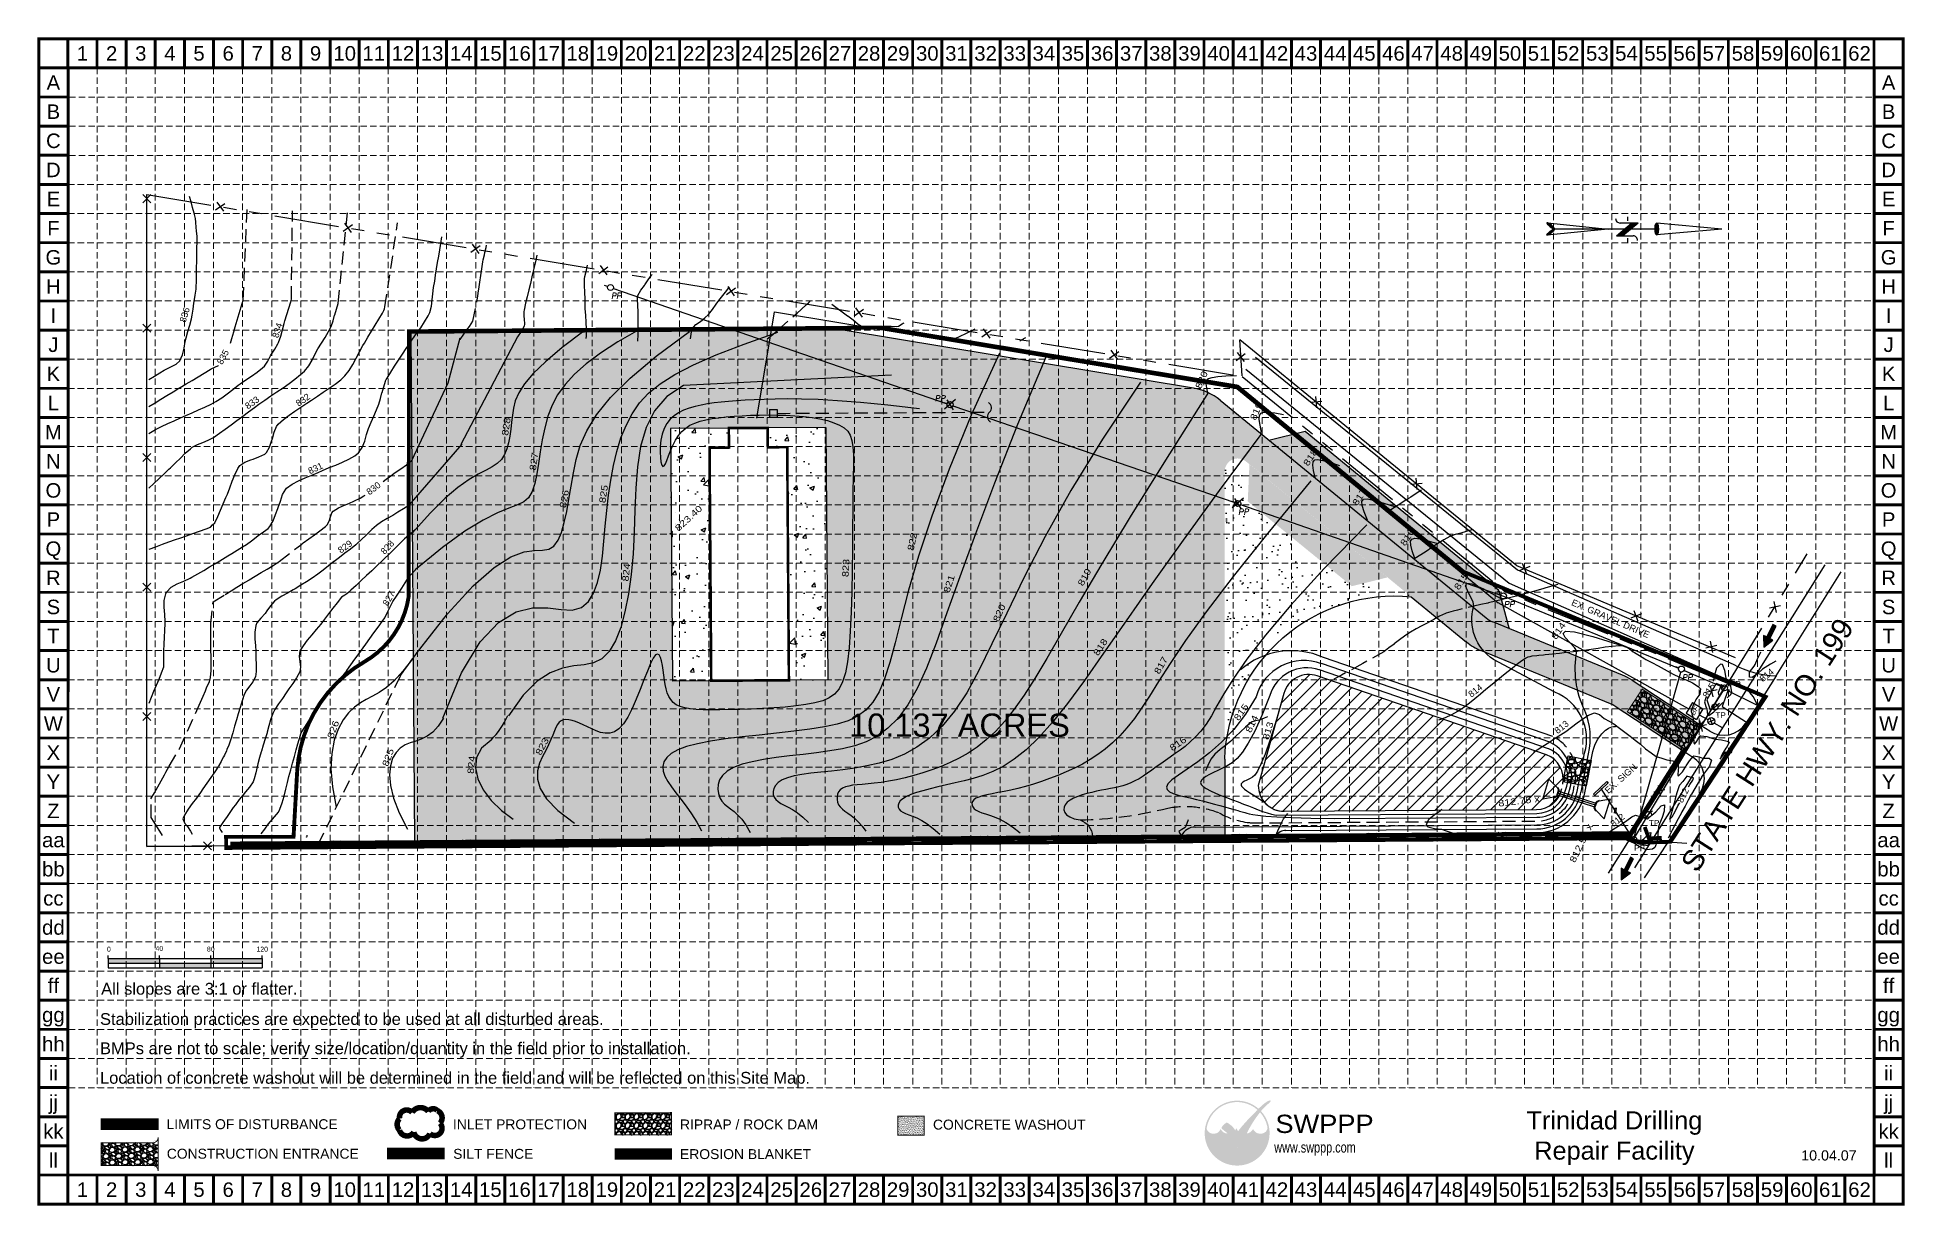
# Model space of a CAD drawing. Extents: x 1142 to 4041, y -552 to 3232.
# Drawn here: x 1142 to 2584, y 2330 to 3232 of the extents above; entities outside this region: 2.
import ezdxf
from ezdxf.enums import TextEntityAlignment as Align

# ---------------------------------------------------------------- set-up
doc = ezdxf.new("R2010")
doc.units = 0
doc.header["$LTSCALE"] = 40
doc.header["$MEASUREMENT"] = 0
for name, pattern in [('ACAD_ISO02W100', [15, 12, -3]), ('HIDDEN', [0.375, 0.25, -0.125]), ('PHANTOM', [2.5, 1.25, -0.25, 0.25, -0.25, 0.25, -0.25])]:
    doc.linetypes.add(name, pattern=pattern)
doc.layers.get('0').update_dxf_attribs({"color": 1, "linetype": 'CONTINUOUS'})
for name, color, linetype in [('0BLDG', 3, 'CONTINUOUS'), ('0BOUNDRY', 4, 'PHANTOM'), ('0CONTOURS', 8, 'HIDDEN'), ('0DIM', 8, 'CONTINUOUS'), ('0EXFENC', 8, 'CONTINUOUS'), ('0EXIST', 8, 'CONTINUOUS'), ('0EXTXT', 8, 'CONTINUOUS'), ('0PAVING', 1, 'CONTINUOUS'), ('0POND', 1, 'CONTINUOUS'), ('0POWER', 8, 'OVERHEAD_POWER'), ('0UTILITIES', 2, 'CONTINUOUS'), ('ARROWS', 252, 'CONTINUOUS'), ('BASE', 7, 'CONTINUOUS'), ('GRID', 254, 'HIDDEN'), ('LEGEND', 7, 'CONTINUOUS'), ('LIMITS OF DISTURBANCE', 1, 'HIDDEN'), ('LOGO', 7, 'CONTINUOUS'), ('NARROW', 7, 'CONTINUOUS'), ('SILT FENCE', 200, 'CONTINUOUS'), ('yj', 2, 'CONTINUOUS')]:
    doc.layers.add(name, color=color, linetype=linetype)
doc.layers.add('0OFF', color=6, linetype='CONTINUOUS', plot=False)
doc.styles.add("L200'", font='ARIAL.TTF', dxfattribs={"height": 0.001969})
doc.styles.add('LOGO1', font='ROCKEB.TTF', dxfattribs={"height": 25})
doc.styles.get("Standard").update_dxf_attribs({"font": 'ARIAL.TTF'})
doc.styles.add('TEXT60', font='SIMPLEX', dxfattribs={"height": 3})
doc.linetypes.add('OVERHEAD_POWER', pattern='A,0.2,-0.08,["OHP",Standard,S=0.04,R=0,X=-0.05,Y=-0.018],-0.13', length=0.41)

msp = doc.modelspace()

# ---------------------------------------------------------------- texts
at = {"color": 7}
for s, p in [('0', (1195.9, 2526.1)), ('40', (1233.4, 2526.7)), ('80', (1273.1, 2526.1)), ('120', (1311.4, 2526.1))]:
    msp.add_text(s, height=3.8, dxfattribs=at).set_placement(p)
at = {"color": 7, "insert": (2471.5, 2690.1), "char_height": 16, "width": 304.844, "attachment_point": 2, "rotation": 57.3939}
msp.add_mtext('STATE HWY. NO. 199', dxfattribs=at)
at = {"color": 7, "insert": (2360.2, 2402.8), "char_height": 13.995, "width": 170.932, "attachment_point": 2}
msp.add_mtext('Trinidad Drilling Repair Facility', dxfattribs=at)
at = {"layer": '0CONTOURS', "color": 35}
for s, rotation, p in [('836', 73.1129, (1256.6, 3011.6, 835)), ('834', 73.1129, (1328.2, 2999.6, 835)), ('835', 61.8071, (1284.9, 2979, 835)), ('832', 35.2913, (1343.9, 2946.8, 825)), ('833', 35.2913, (1304.7, 2944.7, 825)), ('831', 24.9903, (1352.7, 2894.7, 825)), ('830', 36.9376, (1398.6, 2878.4, 830)), ('829', 35.6712, (1376.5, 2833.4, 825)), ('828', 47.811, (1410.4, 2832.4, 825)), ('827', 59.3539, (1412.7, 2792.6, 825)), ('814', 37.8789, (2474.7, 2734.1, 815)), ('814', 37.8789, (2249.7, 2722.1, 815)), ('815', 57.9534, (2432.2, 2721.5, 815)), ('813', 37.8789, (2316.3, 2694, 815)), ('812', 62.8444, (2412.7, 2640.5, 815)), ('812', 37.8789, (2359.5, 2622.1, 815))]:
    msp.add_text(s, height=5, rotation=rotation, dxfattribs=at).set_placement(p)
at = {"layer": '0DIM', "color": 7, "style": 'TEXT60', "oblique": 10}
for p in [(1835.3, 2951.1, -690.2), (2069.6, 2863.5, -690.2)]:
    msp.add_text('PP', height=4.5, rotation=0.2184, dxfattribs=at).set_placement(p)
at = {"layer": '0EXIST', "color": 7, "style": 'TEXT60', "oblique": 10}
for p in [(1585.2, 3030.3, -690.2), (2274.9, 2792.1, -690.2), (2412.4, 2735.6, -690.2)]:
    msp.add_text('PP', height=4.5, rotation=0.2184, dxfattribs=at).set_placement(p)
at = {"layer": '0EXIST', "color": 7}
for s, height, rotation, p in [('EX. GRAVEL DRIVE', 5, 336.5742, (2326.5, 2793.9)), ('PP', 4.5, 0.2184, (2449.4, 2730.5, -690.2)), ('TP', 4.5, 0.2184, (2438.2, 2706.4, -690.2)), ('TP', 4.5, 0.2184, (2386.9, 2623.3, -690.2)), ('PP', 4.5, 0.2184, (2375.4, 2604, -690.2))]:
    msp.add_text(s, height=height, rotation=rotation, dxfattribs=at).set_placement(p)
at = {"layer": '0EXTXT', "color": 7}
msp.add_text('EX. SIGN', height=5, rotation=41.9225, dxfattribs=at).set_placement((2355.5, 2647.7))
at = {"layer": '0OFF', "color": 7}
msp.add_text('10.137 ACRES', height=18, dxfattribs=at).set_placement((1769.1, 2692))
at = {"layer": '0PAVING', "color": 1, "insert": (4040.8, -552.4), "char_height": 2.5, "attachment_point": 3}
msp.add_mtext('\\A1;', dxfattribs=at)
msp.add_mtext('\\A1;', dxfattribs=at)
at = {"layer": '0UTILITIES', "color": 7, "linetype": 'Continuous', "oblique": 10}
msp.add_text('BF', height=3.91, rotation=58.5762, dxfattribs=at).set_placement((2423.6, 2711.1), align=Align.CENTER)
at = {"layer": 'BASE'}
for s, height, p in [('1', 11.2, (1177, 3219.8)), ('2', 11.2, (1199.5, 3219.8)), ('3', 11.2, (1222, 3219.8)), ('4', 11.2, (1244.5, 3219.8)), ('5', 11.2, (1267, 3219.8)), ('6', 11.2, (1289.5, 3219.8)), ('7', 11.2, (1312, 3219.8)), ('8', 11.2, (1334.5, 3219.8)), ('9', 11.2, (1357, 3219.8)), ('10', 11.25, (1379.5, 3219.8)), ('11', 11.25, (1402, 3219.8)), ('12', 11.25, (1424.5, 3219.8)), ('13', 11.25, (1447, 3219.8)), ('14', 11.25, (1469.5, 3219.8)), ('15', 11.25, (1492, 3219.8)), ('16', 11.25, (1514.5, 3219.8)), ('17', 11.25, (1537, 3219.8)), ('18', 11.25, (1559.5, 3219.8)), ('19', 11.25, (1582, 3219.8)), ('20', 11.25, (1604.5, 3219.8)), ('21', 11.25, (1627, 3219.8)), ('22', 11.25, (1649.5, 3219.8)), ('23', 11.25, (1672, 3219.8)), ('24', 11.25, (1694.5, 3219.8)), ('25', 11.25, (1717, 3219.8)), ('26', 11.25, (1739.5, 3219.8)), ('27', 11.25, (1762, 3219.8)), ('28', 11.25, (1784.5, 3219.8)), ('29', 11.25, (1807, 3219.8)), ('30', 11.25, (1829.5, 3219.8)), ('31', 11.25, (1852, 3219.8)), ('32', 11.25, (1874.5, 3219.8)), ('33', 11.25, (1897, 3219.8)), ('34', 11.25, (1919.5, 3219.8)), ('35', 11.25, (1942, 3219.8)), ('36', 11.25, (1964.5, 3219.8)), ('37', 11.25, (1987, 3219.8)), ('38', 11.25, (2009.5, 3219.8)), ('39', 11.25, (2032, 3219.8)), ('40', 11.25, (2054.5, 3219.8)), ('41', 11.25, (2077, 3219.8)), ('42', 11.25, (2099.5, 3219.8)), ('43', 11.25, (2122, 3219.8)), ('44', 11.25, (2144.5, 3219.8)), ('45', 11.25, (2167, 3219.8)), ('46', 11.25, (2189.5, 3219.8)), ('47', 11.25, (2212, 3219.8)), ('48', 11.25, (2234.5, 3219.8)), ('49', 11.25, (2257, 3219.8)), ('50', 11.25, (2279.5, 3219.8)), ('51', 11.25, (2302, 3219.8)), ('52', 11.25, (2324.5, 3219.8)), ('53', 11.25, (2347, 3219.8)), ('54', 11.25, (2369.5, 3219.8)), ('55', 11.25, (2392, 3219.8)), ('56', 11.25, (2414.5, 3219.8)), ('57', 11.25, (2437, 3219.8)), ('58', 11.25, (2459.5, 3219.8)), ('59', 11.25, (2482, 3219.8)), ('60', 11.25, (2504.5, 3219.8)), ('61', 11.25, (2527, 3219.8)), ('62', 11.25, (2549.5, 3219.8)), ('A', 11.2, (1154.5, 3197.3)), ('A', 11.2, (2572, 3197.3)), ('B', 11.2, (1154.5, 3174.8)), ('B', 11.2, (2572, 3174.8)), ('C', 11.2, (1154.5, 3152.3)), ('C', 11.2, (2572, 3152.3)), ('D', 11.2, (1154.5, 3129.8)), ('D', 11.2, (2572, 3129.8)), ('E', 11.2, (1154.5, 3107.3)), ('E', 11.2, (2572, 3107.3)), ('F', 11.2, (1154.5, 3084.8)), ('F', 11.2, (2572, 3084.8)), ('G', 11.2, (1154.5, 3062.3)), ('G', 11.2, (2572, 3062.3)), ('H', 11.2, (1154.5, 3039.8)), ('H', 11.2, (2572, 3039.8)), ('I', 11.2, (1154.5, 3017.3)), ('I', 11.2, (2572, 3017.3)), ('J', 11.2, (1154.5, 2994.8)), ('J', 11.2, (2572, 2994.8)), ('K', 11.2, (1154.5, 2972.3)), ('K', 11.2, (2572, 2972.3)), ('L', 11.2, (1154.5, 2949.8)), ('L', 11.2, (2572, 2949.8)), ('M', 11.2, (1154.5, 2927.3)), ('M', 11.2, (2572, 2927.3)), ('N', 11.2, (1154.5, 2904.8)), ('N', 11.2, (2572, 2904.8)), ('O', 11.2, (1154.5, 2882.3)), ('O', 11.2, (2572, 2882.3)), ('P', 11.2, (1154.5, 2859.8)), ('P', 11.2, (2572, 2859.8)), ('Q', 11.2, (1154.5, 2837.3)), ('Q', 11.2, (2572, 2837.3)), ('R', 11.2, (1154.5, 2814.8)), ('R', 11.2, (2572, 2814.8)), ('S', 11.2, (1154.5, 2792.3)), ('S', 11.2, (2572, 2792.3)), ('T', 11.2, (1154.5, 2769.8)), ('T', 11.2, (2572, 2769.8)), ('U', 11.2, (1154.5, 2747.3)), ('U', 11.2, (2572, 2747.3)), ('V', 11.2, (1154.5, 2724.8)), ('V', 11.2, (2572, 2724.8)), ('W', 11.2, (1154.5, 2702.3)), ('W', 11.2, (2572, 2702.3)), ('X', 11.2, (1154.5, 2679.8)), ('X', 11.2, (2572, 2679.8)), ('Y', 11.2, (1154.5, 2657.3)), ('Y', 11.2, (2572, 2657.3)), ('Z', 11.2, (1154.5, 2634.8)), ('Z', 11.2, (2572, 2634.8)), ('aa', 11.25, (1154.5, 2612.3)), ('aa', 11.25, (2572, 2612.3)), ('bb', 11.25, (1154.5, 2589.8)), ('bb', 11.25, (2572, 2589.8)), ('cc', 11.25, (1154.5, 2567.3)), ('cc', 11.25, (2572, 2567.3)), ('dd', 11.25, (1154.5, 2544.8)), ('dd', 11.25, (2572, 2544.8)), ('ee', 11.25, (1154.5, 2522.3)), ('ee', 11.25, (2572, 2522.3)), ('ff', 11.25, (1154.5, 2499.8)), ('ff', 11.25, (2572, 2499.8)), ('gg', 11.25, (1154.5, 2477.3)), ('gg', 11.25, (2572, 2477.3)), ('hh', 11.25, (1154.5, 2454.8)), ('hh', 11.25, (2572, 2454.8)), ('ii', 11.25, (1154.5, 2432.3)), ('ii', 11.25, (2572, 2432.3)), ('jj', 11.25, (1154.5, 2409.8)), ('jj', 11.25, (2572, 2409.8)), ('kk', 11.25, (1154.5, 2387.3)), ('kk', 11.25, (2572, 2387.3)), ('ll', 11.25, (1154.5, 2364.8)), ('ll', 11.25, (2572, 2364.8)), ('1', 11.2, (1177, 2342.3)), ('2', 11.2, (1199.5, 2342.3)), ('3', 11.2, (1222, 2342.3)), ('4', 11.2, (1244.5, 2342.3)), ('5', 11.2, (1267, 2342.3)), ('6', 11.2, (1289.5, 2342.3)), ('7', 11.2, (1312, 2342.3)), ('8', 11.2, (1334.5, 2342.3)), ('9', 11.2, (1357, 2342.3)), ('10', 11.25, (1379.5, 2342.3)), ('11', 11.25, (1402, 2342.3)), ('12', 11.25, (1424.5, 2342.3)), ('13', 11.25, (1447, 2342.3)), ('14', 11.25, (1469.5, 2342.3)), ('15', 11.25, (1492, 2342.3)), ('16', 11.25, (1514.5, 2342.3)), ('17', 11.25, (1537, 2342.3)), ('18', 11.25, (1559.5, 2342.3)), ('19', 11.25, (1582, 2342.3)), ('20', 11.25, (1604.5, 2342.3)), ('21', 11.25, (1627, 2342.3)), ('22', 11.25, (1649.5, 2342.3)), ('23', 11.25, (1672, 2342.3)), ('24', 11.25, (1694.5, 2342.3)), ('25', 11.25, (1717, 2342.3)), ('26', 11.25, (1739.5, 2342.3)), ('27', 11.25, (1762, 2342.3)), ('28', 11.25, (1784.5, 2342.3)), ('29', 11.25, (1807, 2342.3)), ('30', 11.25, (1829.5, 2342.3)), ('31', 11.25, (1852, 2342.3)), ('32', 11.25, (1874.5, 2342.3)), ('33', 11.25, (1897, 2342.3)), ('34', 11.25, (1919.5, 2342.3)), ('35', 11.25, (1942, 2342.3)), ('36', 11.25, (1964.5, 2342.3)), ('37', 11.25, (1987, 2342.3)), ('38', 11.25, (2009.5, 2342.3)), ('39', 11.25, (2032, 2342.3)), ('40', 11.25, (2054.5, 2342.3)), ('41', 11.25, (2077, 2342.3)), ('42', 11.25, (2099.5, 2342.3)), ('43', 11.25, (2122, 2342.3)), ('44', 11.25, (2144.5, 2342.3)), ('45', 11.25, (2167, 2342.3)), ('46', 11.25, (2189.5, 2342.3)), ('47', 11.25, (2212, 2342.3)), ('48', 11.25, (2234.5, 2342.3)), ('49', 11.25, (2257, 2342.3)), ('50', 11.25, (2279.5, 2342.3)), ('51', 11.25, (2302, 2342.3)), ('52', 11.25, (2324.5, 2342.3)), ('53', 11.25, (2347, 2342.3)), ('54', 11.25, (2369.5, 2342.3)), ('55', 11.25, (2392, 2342.3)), ('56', 11.25, (2414.5, 2342.3)), ('57', 11.25, (2437, 2342.3)), ('58', 11.25, (2459.5, 2342.3)), ('59', 11.25, (2482, 2342.3)), ('60', 11.25, (2504.5, 2342.3)), ('61', 11.25, (2527, 2342.3)), ('62', 11.25, (2549.5, 2342.3))]:
    msp.add_text(s, height=height, dxfattribs=at).set_placement(p, align=Align.MIDDLE_CENTER)
at = {"layer": 'BASE', "color": 7, "style": "L200'"}
for s, p in [('All slopes are 3:1 or flatter.', (1191.4, 2492.9)), ('Stabilization practices are expected to be used at all disturbed areas.', (1190.5, 2469.5)), ('BMPs are not to scale; verify size/location/quantity in the field prior to installation.', (1190.5, 2446.9)), ('Location of concrete washout will be determined in the field and will be reflected on this Site Map.', (1190.5, 2424.1))]:
    msp.add_text(s, height=9.125, dxfattribs=at).set_placement(p)
at = {"layer": 'BASE'}
msp.add_text('10.04.07', height=7.87, dxfattribs=at).set_placement((2525.9, 2364.8), align=Align.CENTER)
at = {"layer": 'LEGEND', "style": "L200'"}
for s, height, p in [('LIMITS OF DISTURBANCE', 7.672, (1241.9, 2389)), ('INLET PROTECTION', 7.672, (1463.1, 2388.9)), ('RIPRAP / ROCK DAM', 7.672, (1638.5, 2388.8)), ('CONCRETE WASHOUT', 7.672, (1833.9, 2388.7)), ('CONSTRUCTION ENTRANCE', 7.672, (1242.1, 2366.2)), ('SILT FENCE', 7.67, (1463.3, 2366.1)), ('EROSION BLANKET ', 7.672, (1638.5, 2365.9))]:
    msp.add_text(s, height=height, dxfattribs=at).set_placement(p)
at = {"layer": 'yj', "color": 35, "width": 1.2}
for s, rotation, p in [('820', 66.1016, (2041.3, 2967.7)), ('819', 66.1016, (2083.6, 2943.4)), ('828', 81.5274, (1504.2, 2931.6)), ('818', 56.5134, (2125.4, 2907.8)), ('827', 81.8749, (1525.6, 2904.7)), ('825', 81.3529, (1579.4, 2879.6)), ('826', 79.9479, (1549.1, 2875.8)), ('x 823.40', 42.5977, (1642.7, 2858.6)), ('817', 56.5134, (2163.3, 2877.2)), ('822', 77.8512, (1817.9, 2842.8)), ('816', 56.5134, (2200.3, 2846.1)), ('823', 86.5454, (1766.5, 2822.4)), ('824', 84.3645, (1596.9, 2819)), ('821', 71.9963, (1846.3, 2810.2)), ('819', 60.8575, (1950.9, 2815.3)), ('815', 56.5134, (2241.9, 2812.1)), ('820', 66.1016, (1885.1, 2787.7)), ('814', 56.5134, (2317, 2773.9)), ('818', 56.5134, (1963.2, 2761.3)), ('817', 60.3803, (2009.9, 2747.2)), ('815', 54.2747, (2071.9, 2711.1)), ('826', 69.712, (1370.6, 2697.7)), ('814', 64.5897, (2080.1, 2702)), ('813', 73.3282, (2092.6, 2696.7)), ('825', 69.712, (1413, 2676.1)), ('823', 61.8947, (1532, 2684.6)), ('816', 34.1505, (2023.1, 2686.7)), ('824', 85.146, (1477.3, 2670.4)), ('812.75 x', 6.578, (2286.5, 2642.4)), ('812.50 x', 63.9163, (2334.5, 2609.9))]:
    msp.add_text(s, height=5, rotation=rotation, dxfattribs=at).set_placement(p, align=Align.MIDDLE_CENTER)

# ---------------------------------------------------------------- blocks, each defined once
blk = doc.blocks.new('X100')
at = {"layer": '0EXFENC'}
for p, q in [((-3.1, 3.1), (3.1, -3.1)), ((-3.1, -3.1), (3.1, 3.1))]:
    blk.add_line(p, q, dxfattribs=at)
blk = doc.blocks.new('new logo')
at = {"layer": 'LOGO'}
h = blk.add_hatch(color=170, dxfattribs=at)
h.paths.add_polyline_path([(67.4, 44.1), (66.8, 44.7), (66.3, 45.2), (66, 45.8), (65.5, 46.4), (65.1, 47.2), (64.7, 47.9), (64.4, 48.5), (64.2, 49), (63.9, 49.6), (63.7, 50.1), (63.3, 51), (62.9, 52), (62.6, 52.8), (62.4, 53.3), (62.2, 53.7), (62.1, 54.2), (61.9, 54.7), (61.7, 55.2), (61.5, 55.7), (61.3, 56.3), (61, 56.8), (60.8, 57.4), (60.5, 57.9), (60.2, 58.5), (60, 59.1), (59.7, 59.6), (59.3, 60.2), (59, 60.8), (58.7, 61.3), (58.3, 61.9), (58, 62.4), (57.6, 62.9), (57.3, 63.4), (56.9, 63.9), (56.6, 64.3), (56.3, 64.7), (55.9, 65.1), (55.6, 65.5), (55.2, 65.9), (54.9, 66.2), (54, 66.2), (52.9, 66.3), (52, 66.5), (51.5, 66.6), (50.9, 66.8), (50.3, 67), (49.4, 67.4), (48.3, 67.9), (47.3, 68.6), (46.5, 69.3), (45.7, 70), (45, 70.8), (44.4, 71.5), (44, 72.2), (43.6, 72.7), (43.4, 72.9), (43.2, 73.2), (43.1, 73.4), (43, 73.5), (42.8, 73.7), (42.7, 73.7), (42.7, 73.8), (42.6, 73.8), (42.5, 73.7), (42.5, 73.6), (42.4, 73.5), (42.4, 73.4), (42.3, 73.2), (42.2, 72.8), (42, 72.1), (41.7, 71.5), (41.4, 70.9), (41, 70.3), (40.5, 69.8), (40, 69.2), (39.4, 68.7), (38.8, 68.2), (38.1, 67.7), (37.3, 67.3), (36.5, 66.9), (35.7, 66.6), (34.9, 66.3), (34, 66.1), (33, 66), (31.9, 65.9), (30.8, 65.9), (29.6, 65.9), (28.6, 66), (27.6, 66.1), (26.7, 66.4), (25.8, 66.7), (25, 67.1), (24.1, 67.6), (23.2, 68.2), (22.4, 68.9), (21.8, 69.5), (21.4, 69.9), (21, 70.4), (20.6, 70.9), (20.2, 71.5), (19.9, 72.1), (19.5, 72.9), (19.2, 73.8), (18.9, 74.8, -0.595729), (106.3, 106.8), (107, 107.5), (107.5, 108), (108.1, 108.6, 37.93689), (112.3, 104.5), (112.1, 104.2), (111.6, 103.7), (111.1, 103.1), (110.6, 102.5, -0.146449), (123.6, 75), (123.3, 74.5), (123.1, 74), (122.9, 73.5), (122.8, 73.1), (122.5, 72.4), (122.2, 71.7), (121.9, 71.1), (121.5, 70.5), (121.1, 70), (120.7, 69.5), (120.2, 69), (119.6, 68.6), (119, 68.1), (118.4, 67.7), (117.8, 67.4), (117.1, 67), (116.5, 66.7), (115.8, 66.5), (115, 66.3), (114.3, 66.1), (113.5, 66), (112.7, 65.9), (111.9, 65.8), (111.1, 65.8), (110.3, 65.8), (109.4, 65.9), (108.6, 66), (107.7, 66.2), (106.8, 66.4), (105.9, 66.7), (105.1, 67.1), (104.3, 67.5), (103.5, 68), (102.8, 68.6), (102.1, 69.3), (101.4, 70), (100.8, 70.7), (100.2, 71.4), (99.8, 72), (99.5, 72.5), (99.4, 72.8), (99.3, 73), (99.1, 73.2), (99, 73.4), (98.9, 73.5), (98.8, 73.6), (98.7, 73.6), (98.6, 73.6), (98.5, 73.5), (98.4, 73.4), (98.4, 73.3), (98.3, 73.2), (98.2, 73), (98.1, 72.8), (97.8, 72.4), (97.4, 71.8), (96.9, 71.1), (96.4, 70.5), (95.9, 70.1), (95.4, 69.6), (94.8, 69.1), (94.2, 68.6), (93.5, 68.2), (92.8, 67.7), (91.9, 67.3), (91, 66.9), (90.1, 66.6), (89.4, 66.4), (88.6, 66.2), (87.8, 66.1), (87.6, 65.6), (87.4, 65.1), (87.1, 64.4), (86.9, 63.8), (86.6, 63), (86.3, 62.2), (85.9, 61.3), (85.6, 60.4), (85.3, 59.5), (84.9, 58.6), (84.6, 57.7), (84.2, 56.7), (83.9, 55.8), (83.5, 54.9), (83.2, 54), (82.9, 53.2), (82.6, 52.4), (82.3, 51.6), (82.1, 51), (81.9, 50.3), (81.6, 49.8), (81.3, 48.9), (80.9, 48.1), (80.5, 47.3), (80.1, 46.6), (79.6, 45.9), (79.1, 45.4), (78.6, 44.8), (78.1, 44.3), (77.6, 43.9), (77, 43.5), (76.5, 43.1), (75.9, 42.8), (75.3, 42.6), (74.6, 42.3), (73.7, 42.1), (73, 41.9), (72.2, 41.9), (71.6, 42), (70.9, 42.2), (70.1, 42.5), (69.4, 42.8), (68.7, 43.1), (68, 43.5)])
h.paths.add_polyline_path([(71.8, 72), (70.7, 73.9), (70.1, 75.2), (69.7, 74.3), (68.7, 72.6), (67.9, 71.7), (67.9, 71.5), (68.1, 71.2), (68.3, 71), (68.4, 70.8), (68.5, 70.6), (68.7, 70.4), (68.8, 70.2), (68.9, 70.1), (69, 70), (69.1, 69.8), (69.3, 69.7), (69.4, 69.7), (69.5, 69.6), (69.6, 69.5), (69.7, 69.5), (69.8, 69.4), (69.9, 69.4), (70.1, 69.3), (70.2, 69.3), (70.3, 69.2), (70.4, 69.2), (70.5, 69.2), (70.6, 69.2), (70.8, 69.2), (70.9, 69.2), (71, 69.2), (71.1, 69.2), (71.2, 69.2), (71.3, 69.2), (71.4, 69.2), (71.5, 69.2), (71.6, 69.2), (71.7, 69.3), (71.8, 69.3), (71.9, 69.3), (72, 69.4), (72.1, 69.5), (72.2, 69.5), (72.3, 69.6), (72.5, 69.6), (72.6, 69.7), (72.7, 69.8), (72.8, 69.9), (72.9, 70), (73, 70.1), (73.1, 70.2), (73.2, 70.3), (73.3, 70.4), (72.5, 71.1)], flags=17)
blk.add_hatch(color=240, dxfattribs=at).paths.add_polyline_path([(117.7, 117.3), (118.9, 118.2), (119.8, 118.9), (120.6, 119.5), (121.3, 119.9), (121.9, 120.3), (122.4, 120.6), (122.8, 120.9), (123.1, 121.1), (123.4, 121.3), (123.7, 121.4), (124, 121.6), (124.2, 121.7), (124.4, 121.8), (124.6, 121.9), (124.8, 121.9), (125, 122), (125.2, 122.1), (125.4, 122.2), (125.6, 122.2), (125.8, 122.3), (125.9, 122.4), (126.1, 122.4), (126.3, 122.5), (126.4, 122.5), (126.6, 122.6), (126.7, 122.6), (126.8, 122.7), (126.9, 122.7), (127.1, 122.7), (127.2, 122.8), (127.3, 122.8), (127.4, 122.8), (127.5, 122.8), (127.6, 122.8), (127.7, 122.8), (127.8, 122.8), (127.9, 122.8), (128, 122.8), (128.1, 122.8), (128.1, 122.8), (128.2, 122.8), (128.3, 122.8), (128.4, 122.8), (128.4, 122.7), (128.5, 122.7), (128.5, 122.7), (128.6, 122.7), (128.6, 122.6), (128.7, 122.6), (128.7, 122.6), (128.7, 122.5), (128.7, 122.5), (128.8, 122.4), (128.8, 122.4), (128.8, 122.3), (128.8, 122.3), (128.8, 122.2), (128.8, 122.1), (128.8, 122.1), (128.8, 122), (128.8, 121.9), (128.8, 121.8), (128.8, 121.8), (128.8, 121.7), (128.8, 121.6), (128.7, 121.5), (128.7, 121.4), (128.7, 121.3), (128.6, 121.3), (128.6, 121.2), (128.5, 121.1), (128.4, 121), (128.4, 120.8), (128.3, 120.7), (128.2, 120.6), (128.1, 120.4), (128, 120.3), (127.8, 120.1), (127.7, 120), (127.6, 119.8), (127.4, 119.6), (127.3, 119.4), (127.1, 119.2), (126.8, 119), (126.6, 118.8), (126.3, 118.5), (125.9, 118.2), (125.5, 117.9), (125.1, 117.5), (124.6, 117), (124, 116.6), (123.5, 116.1), (122.9, 115.6), (122.3, 115.1), (121.7, 114.5), (121.1, 114), (120.6, 113.5), (120, 113), (119.5, 112.5), (119, 112), (118.5, 111.5), (118, 111), (117.5, 110.5), (117, 109.9), (116.5, 109.4), (116, 108.8), (115.5, 108.3), (115, 107.7), (114.5, 107.1), (114, 106.6), (113.5, 106), (113, 105.4), (112.5, 104.8), (112.1, 104.2), (111.6, 103.7), (111.1, 103.1), (110.6, 102.4), (110.1, 101.8), (109.6, 101.1), (109, 100.4), (108.5, 99.7), (107.9, 98.9), (107.3, 98.1), (106.7, 97.3), (106, 96.4), (105.4, 95.6), (104.8, 94.7), (104.2, 93.9), (103.6, 93.1), (103.1, 92.3), (102.5, 91.5), (102, 90.6), (101.4, 89.8), (100.9, 89), (100.3, 88.2), (99.8, 87.3), (99.2, 86.5), (98.6, 85.6), (98.1, 84.7), (97.5, 83.8), (96.9, 82.9), (96.4, 82), (95.9, 81.1), (95.4, 80.3), (94.9, 79.5), (94.5, 78.7), (94, 78), (93.6, 77.2), (93.2, 76.5), (92.8, 75.8), (92.4, 75), (92, 74.3), (91.6, 73.5), (91.2, 72.8), (90.8, 72), (90.4, 71.3), (90, 70.6), (89.6, 69.9), (89.3, 69.3), (89, 68.7), (88.8, 68.2), (88.5, 67.7), (88.3, 67.3), (88.1, 66.9), (88, 66.5), (87.8, 66.1), (87.6, 65.6), (87.4, 65.1), (87.1, 64.4), (86.9, 63.8), (86.6, 63), (86.3, 62.2), (85.9, 61.3), (85.6, 60.4), (85.3, 59.5), (84.9, 58.6), (84.6, 57.7), (84.2, 56.7), (83.9, 55.8), (83.5, 54.9), (83.2, 54), (82.9, 53.2), (82.6, 52.4), (82.3, 51.6), (82.1, 51), (81.9, 50.3), (81.6, 49.8), (81.4, 49.2), (81.2, 48.7), (81, 48.3), (80.8, 47.9), (80.6, 47.5), (80.4, 47.1), (80.2, 46.7), (80, 46.4), (79.7, 46.1), (79.5, 45.8), (79.2, 45.5), (79, 45.2), (78.7, 44.9), (78.5, 44.7), (78.2, 44.4), (78, 44.2), (77.7, 44), (77.4, 43.8), (77.2, 43.6), (76.9, 43.4), (76.6, 43.2), (76.3, 43), (76, 42.9), (75.7, 42.7), (75.5, 42.6), (75.2, 42.5), (74.9, 42.4), (74.6, 42.3), (74.3, 42.2), (74, 42.1), (73.8, 42.1), (73.5, 42), (73.2, 42), (73, 41.9), (72.7, 41.9), (72.5, 41.9), (72.2, 41.9), (72, 42), (71.8, 42), (71.5, 42.1), (71.3, 42.1), (71.1, 42.2), (70.8, 42.2), (70.6, 42.3), (70.4, 42.4), (70.1, 42.5), (69.9, 42.6), (69.6, 42.7), (69.4, 42.8), (69.2, 42.9), (68.9, 43), (68.7, 43.1), (68.5, 43.2), (68.2, 43.4), (68, 43.6), (67.8, 43.7), (67.6, 43.9), (67.4, 44.1), (67.2, 44.3), (67, 44.5), (66.8, 44.7), (66.6, 44.9), (66.5, 45.1), (66.3, 45.4), (66.1, 45.6), (65.9, 45.9), (65.7, 46.2), (65.4, 46.6), (65.2, 47), (65, 47.4), (64.7, 47.9), (64.4, 48.5), (64.2, 49), (63.9, 49.6), (63.7, 50.1), (63.4, 50.7), (63.2, 51.3), (63, 51.8), (62.8, 52.3), (62.6, 52.8), (62.4, 53.3), (62.2, 53.7), (62.1, 54.2), (61.9, 54.7), (61.7, 55.2), (61.5, 55.7), (61.3, 56.3), (61, 56.8), (60.8, 57.4), (60.5, 57.9), (60.2, 58.5), (60, 59.1), (59.7, 59.6), (59.3, 60.2), (59, 60.8), (58.7, 61.3), (58.3, 61.9), (58, 62.4), (57.6, 62.9), (57.3, 63.4), (56.9, 63.9), (56.6, 64.3), (56.3, 64.7), (55.9, 65.1), (55.6, 65.5), (55.2, 65.9), (54.9, 66.3), (54.5, 66.6), (54.1, 67), (53.7, 67.4), (53.3, 67.8), (52.8, 68.1), (52.4, 68.5), (51.9, 68.9), (51.4, 69.3), (50.9, 69.7), (50.5, 70), (50, 70.4), (49.5, 70.8), (49.1, 71.1), (48.7, 71.5), (48.2, 71.8), (47.8, 72.1), (47.5, 72.4), (47.1, 72.7), (46.8, 72.9), (46.6, 73.1), (46.3, 73.3), (46.1, 73.5), (45.9, 73.6), (45.7, 73.8), (45.6, 73.9), (45.5, 74), (45.3, 74.2), (45.2, 74.3), (45.1, 74.4), (45, 74.6), (45, 74.7), (44.9, 74.8), (44.8, 75), (44.8, 75.1), (44.8, 75.2), (44.7, 75.4), (44.7, 75.5), (44.7, 75.7), (44.7, 75.8), (44.7, 76), (44.7, 76.1), (44.7, 76.3), (44.8, 76.4), (44.8, 76.6), (44.9, 76.7), (44.9, 76.9), (45, 77.1), (45.1, 77.2), (45.2, 77.4), (45.3, 77.6), (45.4, 77.8), (45.6, 78), (45.7, 78.2), (45.9, 78.5), (46.1, 78.7), (46.3, 79), (46.6, 79.3), (46.8, 79.5), (47.1, 79.8), (47.3, 80.1), (47.6, 80.4), (47.9, 80.7), (48.2, 81), (48.5, 81.3), (48.8, 81.6), (49.2, 81.9), (49.5, 82.2), (49.8, 82.5), (50.1, 82.7), (50.4, 83), (50.7, 83.2), (51, 83.4), (51.2, 83.6), (51.5, 83.8), (51.7, 83.9), (51.9, 84.1), (52.1, 84.2), (52.2, 84.3), (52.4, 84.4), (52.5, 84.5), (52.7, 84.5), (52.8, 84.6), (53, 84.6), (53.1, 84.6), (53.2, 84.7), (53.3, 84.7), (53.5, 84.7), (53.6, 84.7), (53.7, 84.7), (53.8, 84.7), (54, 84.7), (54.1, 84.6), (54.2, 84.6), (54.3, 84.5), (54.5, 84.5), (54.6, 84.4), (54.7, 84.4), (54.9, 84.3), (55, 84.2), (55.2, 84.1), (55.3, 84.1), (55.5, 84), (55.7, 83.9), (55.9, 83.7), (56.1, 83.6), (56.4, 83.4), (56.7, 83.2), (57, 83), (57.3, 82.8), (57.7, 82.5), (58, 82.3), (58.4, 82), (58.8, 81.7), (59.2, 81.4), (59.6, 81.1), (60, 80.8), (60.4, 80.5), (60.8, 80.2), (61.2, 79.9), (61.5, 79.6), (61.9, 79.3), (62.3, 78.9), (62.6, 78.6), (63, 78.3), (63.3, 77.9), (63.7, 77.5), (64, 77.2), (64.3, 76.8), (64.6, 76.4), (64.9, 76), (65.2, 75.6), (65.5, 75.2), (65.8, 74.8), (66.1, 74.4), (66.4, 74), (66.7, 73.6), (66.9, 73.2), (67.2, 72.8), (67.4, 72.5), (67.6, 72.1), (67.8, 71.8), (67.9, 71.5), (68.1, 71.2), (68.3, 71), (68.4, 70.8), (68.5, 70.6), (68.7, 70.4), (68.8, 70.2), (68.9, 70.1), (69, 70), (69.1, 69.8), (69.3, 69.7), (69.4, 69.7), (69.5, 69.6), (69.6, 69.5), (69.7, 69.5), (69.8, 69.4), (69.9, 69.4), (70.1, 69.3), (70.2, 69.3), (70.3, 69.2), (70.4, 69.2), (70.5, 69.2), (70.6, 69.2), (70.8, 69.2), (70.9, 69.2), (71, 69.2), (71.1, 69.2), (71.2, 69.2), (71.3, 69.2), (71.4, 69.2), (71.5, 69.2), (71.6, 69.2), (71.7, 69.3), (71.8, 69.3), (71.9, 69.3), (72, 69.4), (72.1, 69.5), (72.2, 69.5), (72.3, 69.6), (72.5, 69.6), (72.6, 69.7), (72.7, 69.8), (72.8, 69.9), (72.9, 70), (73, 70.1), (73.1, 70.2), (73.2, 70.3), (73.3, 70.5), (73.5, 70.6), (73.6, 70.8), (73.7, 70.9), (73.9, 71.1), (74, 71.3), (74.2, 71.5), (74.3, 71.8), (74.5, 72), (74.7, 72.3), (74.9, 72.6), (75.1, 72.8), (75.3, 73.1), (75.6, 73.5), (75.8, 73.8), (76.1, 74.1), (76.4, 74.5), (76.7, 74.9), (77, 75.3), (77.3, 75.7), (77.7, 76.1), (78, 76.5), (78.4, 77), (78.8, 77.4), (79.2, 77.9), (79.6, 78.4), (80, 78.9), (80.5, 79.5), (81, 80), (81.5, 80.6), (82, 81.1), (82.5, 81.7), (83, 82.3), (83.6, 82.9), (84.1, 83.5), (84.7, 84.1), (85.2, 84.7), (85.7, 85.3), (86.2, 85.8), (86.7, 86.4), (87.2, 86.9), (87.7, 87.4), (88.1, 87.9), (88.6, 88.5), (89.1, 89), (89.5, 89.5), (90, 90.1), (90.5, 90.6), (91, 91.2), (91.5, 91.7), (92.1, 92.3), (92.6, 92.9), (93.2, 93.5), (93.8, 94.1), (94.4, 94.8), (95, 95.4), (95.6, 96), (96.3, 96.7), (96.9, 97.3), (97.6, 98), (98.2, 98.6), (98.8, 99.2), (99.4, 99.8), (100, 100.3), (100.5, 100.9), (101.1, 101.4), (101.6, 102), (102.1, 102.5), (102.7, 103.1), (103.2, 103.6), (103.7, 104.1), (104.2, 104.7), (104.8, 105.2), (105.3, 105.8), (105.9, 106.3), (106.4, 106.9), (107, 107.5), (107.5, 108), (108.1, 108.6), (108.7, 109.2), (109.3, 109.8), (109.9, 110.3), (110.4, 110.9), (111, 111.5), (111.6, 112), (112.2, 112.6), (112.8, 113.1), (113.4, 113.6), (114, 114.2), (114.6, 114.7), (115.3, 115.3), (116, 115.9), (116.8, 116.6)])
at = {"layer": 'LOGO', "style": 'LOGO1'}
for s, height, width, p in [('SWPPP', 31.32, 1.115, (137, 67)), ('www.swppp.com', 18.112, 0.77, (135, 33.4))]:
    blk.add_text(s, height=height, dxfattribs=dict(at, width=width)).set_placement(p)
blk = doc.blocks.new('A$C725806CD')
at = {"layer": 'LEGEND'}
h = blk.add_hatch(dxfattribs=at)
h.set_pattern_fill('GRAVEL', color=4, scale=6.931303, angle=-75.6202, style=0)
h.set_pattern_definition([(152.392616, (-10446.02454, 1548.0815), (-74.1983945, 38.220768156), [0.9325098, -92.3186325]), (109.349516, (-10446.85088, 1548.51364), (27.370650774, -78.848442705), [1.600216, -158.421338]), (56.890216, (-10447.38108, 1550.02346), (-56.641926889, -86.07663051), [1.128333, -111.7050984]), (191.653516, (-10449.73095, 1552.21164), (136.004375659, 27.713472694), [1.4572232, -144.2650737]), (217.213516, (-10451.15814, 1551.9173), (71.962860441, 54.227367812), [1.4289227, -141.463545]), (281.653516, (-10452.29612, 1551.0531), (-27.713472694, 136.004375659), [1.4572232, -144.2650737]), (322.074016, (-10452.00177, 1549.6259), (-89.5193856695, 70.070218586), [1.927103, -190.783064]), (356.635116, (-10450.48166, 1548.44143), (159.760952478, -9.12877398), [1.819384, -180.1190605]), (45.809416, (-10448.6654, 1548.33465), (73.512864799, 76.091184112), [1.4621583, -144.7538345]), (99.616216, (-10447.6462, 1549.38305), (12.22108596, -75.57702197), [1.6692795, -81.794662]), (146.777216, (-10447.92506, 1551.02887), (-94.512167201, 61.634685924), [2.1587404, -213.7154597]), (63.193916, (-10448.0939, 1545.5474), (28.235218696, 57.327344072), [0.7368044, -72.94395]), (95.849016, (-10447.76165, 1546.20504), (8.949580929, -90.726712142), [1.401766, -138.775156]), (149.379816, (-10447.9045, 1547.5995), (-6.7141521, -1.7213803), [0.980232, -8.822107]), (127.578416, (-10447.2193, 1548.2761), (22.03520738, -30.12798655), [0.527874, -52.259355]), (216.181216, (-10447.5412, 1548.6944), (18.42107233, 11.87828923), [0.746522, -36.5796873]), (315.343616, (-10448.1438, 1548.2537), (18.59245267, -16.69967301), [1.212486, -39.2036083]), (85.944916, (-10447.2813, 1547.4015), (-3.271379, -15.14968), [0.8767474, -21.041959]), (300.769316, (-10448.53962, 1552.58863), (37.356202694, -61.977388366), [1.228227, -121.5947714]), (354.726016, (-10447.9113, 1551.5333), (-80.741175673, 7.921387048), [1.0304144, -102.010812]), (217.578416, (-10445.9385, 1547.7458), (30.12798655, 22.03520738), [1.0557414, -51.7314876]), (267.990316, (-10446.77517, 1547.10195), (2.928599639, 72.305641914), [1.228227, -121.5947714]), (263.823816, (-10452.7024, 1551.5214), (4.82137115, 37.01351523), [1.184421, -58.036658]), (219.154916, (-10452.8298, 1550.34383), (65.248787966, 52.505881155), [0.99241, -98.2487433]), (351.181216, (-10452.6354, 1545.9573), (37.01351021, -4.821410566), [1.0557414, -51.7314876]), (301.733816, (-10451.59214, 1545.7954), (-49.234503781, 80.398454416), [1.1619012, -115.0279095]), (353.823816, (-10453.4789, 1549.2472), (-37.01351523, 4.82137115), [0.5922105, -58.6288687]), (25.689716, (-10452.7387, 1546.3601), (25.1352295, 13.59965453), [0.353427, -34.9894177]), (90.343616, (-10452.4202, 1546.5133), (-1.54999673, -21.8638302), [1.4289227, -27.1495667]), (110.388816, (-10452.42876, 1547.94223), (23.92794277, -65.420120108), [1.3242254, -131.098128]), (228.069916, (-10448.748, 1548.0988), (11.70691504, 10.1569178), [0.9996464, -23.9915195]), (277.537016, (-10449.41604, 1547.3551), (15.835101296, -117.583319701), [1.7452605, -172.780488]), (345.325216, (-10449.1871, 1545.6249), (-53.88457199, 14.80694125), [0.713619, -70.6485102]), (14.379816, (-10448.497, 1545.444), (4.9927703, 8.43553), [0.415878, -6.5154247]), (44.636216, (-10452.26177, 1548.12816), (-40.11355646, -38.90622847), [0.9629243, -95.3298122]), (332.392616, (-10451.57657, 1548.8047), (74.1983945, -38.220768156), [1.8650195, -91.3861227]), (284.379816, (-10449.924, 1547.9404), (8.43553, -4.9927703), [1.8021387, -5.129164]), (249.684616, (-10449.47633, 1546.19476), (29.785320211, 79.191135074), [1.095936, -108.4975825]), (178.434416, (-10449.8568, 1545.167), (-28.57798059, -0.17137002), [1.0092116, -49.4514356]), (132.025816, (-10450.86566, 1545.19457), (-99.847760662, 110.355011549), [1.6431693, -162.674032]), (99.805916, (-10451.9657, 1546.4152), (-15.663822895, 89.005325067), [1.738364, -172.097831])])
edge = h.paths.add_edge_path()
edge.add_line((35.7, 0.2), (49.3, 22.3))
edge.add_arc((45.6, 24.6), 4.33, 238.3531, 328.3141, ccw=False)
edge.add_line((43.4, 20.9), (9.6, 41.7))
edge.add_line((9.6, 41.7), (0.5, 27))
edge.add_line((0.5, 27), (34.3, 6.1))
edge.add_arc((32, 2.5), 4.33, -31.6859, 58.3531, ccw=False)
at = {"layer": 'LEGEND', "color": 4, "const_width": 0.693}
blk.add_lwpolyline([(35.7, 0.2), (49.3, 22.3, -0.414014), (43.4, 20.9), (9.6, 41.7), (0.5, 27), (34.3, 6.1, -0.414413)], format="xyb", close=True, dxfattribs=at)
blk = doc.blocks.new('arrow')
blk.add_lwpolyline([(-67, -25.4), (-59.3, -25.4), (-59.6, -56.1), (-51.9, -56.2), (-51.6, -25.5), (-44, -25.5), (-55.3, -2.4), (-67, -25.4)], close=True)
at = {"color": 254}
for points in [[(-44, -25.5), (-67, -25.4), (-55.3, -2.4), (-67, -25.4)], [(-59.6, -56.1), (-51.9, -56.2), (-59.3, -25.4), (-51.6, -25.5)]]:
    blk.add_solid(points, dxfattribs=at)
blk = doc.blocks.new('North Arrow')
at = {"layer": 'NARROW'}
for p, q in [((0, 0), (22.36, 2)), ((0, 0), (22.33, -2.02)), ((28.77, -2.09), (34.02, 2.32)), ((36.18, 2.33), (30.46, 2.33)), ((36.16, 2.32), (31.04, -2.09)), ((32.43, 3.06), (32.43, 4.63)), ((39.1, 0.01), (59.96, 2.11)), ((31.2, -0.05), (21.66, -0.05)), ((21.66, -0.05), (21.66, -0.05)), ((28.77, -2.09), (34.95, -2.09)), ((32.43, -4.26), (32.43, -2.8)), ((57.45, -0.05), (33.41, -0.05)), ((59.83, -2.14), (39.04, -0.01)), ((57.69, -0.03), (57.77, -0.01)), ((57.77, -0.05), (57.69, -0.03))]:
    blk.add_line(p, q, dxfattribs=at)
blk.add_lwpolyline([(22.36, -2.03), (22.59, -1.93, 0.091577), (22.87, -1.44, 0.048306), (23.03, -0.75), (23.07, -0.01), (23.01, 0.82, 0.048306), (22.87, 1.42, 0.091577), (22.59, 1.91), (22.36, 2.01), (22.14, 1.91, 0.091577), (21.86, 1.42, 0.048306), (21.72, 0.82), (21.66, -0.01), (21.72, -0.83, 0.048306), (21.86, -1.44, 0.091577), (22.14, -1.93)], format="xyb", close=True, dxfattribs=at)
for points in [[(57.46, -0.03), (57.44, 0.08, -0.066818), (57.67, 0.47, -0.03073), (58.01, 0.84), (58.52, 1.29), (59.07, 1.7, -0.03073), (59.5, 1.95, -0.066818), (59.93, 2.1), (60.04, 2.06)], [(60.04, 2.06), (60.05, 1.95, -0.066818), (59.82, 1.56, -0.03073), (59.43, 1.14), (58.97, 0.74), (58.42, 0.33, -0.03073), (57.99, 0.08, -0.036692), (57.76, -0.02)], [(57.46, -0.04), (57.44, -0.15, 0.066818), (57.67, -0.54, 0.03073), (58.01, -0.9), (58.52, -1.36), (59.07, -1.77, 0.03073), (59.5, -2.02, 0.066818), (59.93, -2.17), (60.04, -2.13)], [(60.04, -2.13), (60.05, -2.01, 0.066818), (59.82, -1.63, 0.03073), (59.43, -1.2), (58.97, -0.8), (58.42, -0.4, 0.03073), (57.99, -0.15, 0.036692), (57.76, -0.05)]]:
    blk.add_lwpolyline(points, format="xyb", dxfattribs=at)
for centre, start, end in [((30.46, 3.86), 178.8769, 270), ((34.95, -3.62), 358.8769, 90)]:
    blk.add_arc(centre, 1.53, start, end, dxfattribs=at)
for points in [[(23.03, -0.76), (21.67, -0.05), (23.07, -0.05), (21.72, 0.82)], [(23.07, -0.05), (21.72, 0.82), (23.02, 0.75), (21.85, 1.42)], [(23.02, 0.75), (21.85, 1.42), (22.87, 1.44), (22.14, 1.91)], [(22.87, 1.44), (22.14, 1.91), (22.59, 1.91), (22.36, 2)], [(31.05, -2.09), (36.15, 2.36), (28.75, -2.06), (34.01, 2.36)], [(57.44, 0.08), (57.7, -0.01), (57.5, 0.21), (57.77, -0.01)], [(57.45, -0.04), (57.69, -0.02), (57.44, 0.08), (57.7, -0.01)], [(57.5, 0.21), (57.77, -0.01), (57.6, 0.39), (57.94, 0.06)], [(57.6, 0.39), (57.94, 0.06), (57.68, 0.5), (58.07, 0.13)], [(57.68, 0.5), (58.07, 0.13), (57.84, 0.66), (58.29, 0.26)], [(57.84, 0.66), (58.29, 0.26), (58.03, 0.86), (58.52, 0.41)], [(58.03, 0.86), (58.52, 0.41), (58.26, 1.07), (58.73, 0.57)], [(58.26, 1.07), (58.73, 0.57), (58.52, 1.3), (59.05, 0.81)], [(58.52, 1.3), (59.05, 0.81), (58.7, 1.42), (59.26, 0.99)], [(59.26, 1), (58.69, 1.42), (59.45, 1.15), (59, 1.65)], [(59.45, 1.15), (59, 1.65), (59.62, 1.34), (59.28, 1.82)], [(59.62, 1.34), (59.28, 1.82), (59.81, 1.55), (59.49, 1.95)], [(59.81, 1.55), (59.49, 1.95), (59.93, 1.73), (59.69, 2.04)], [(59.93, 1.73), (59.69, 2.04), (60.05, 1.94), (59.93, 2.1)], [(60.05, 1.94), (59.93, 2.1), (60.04, 2.06)], [(22.87, -1.44), (21.72, -0.87), (23.03, -0.76), (21.67, -0.05)], [(22.58, -1.93), (21.86, -1.45), (22.87, -1.44), (21.72, -0.87)], [(22.36, -2.01), (22.14, -1.93), (22.58, -1.93), (21.86, -1.45)], [(57.44, -0.14), (57.69, -0.02), (57.45, -0.04), (57.69, -0.02)], [(57.46, -0.19), (57.7, -0.03), (57.44, -0.14), (57.69, -0.02)], [(57.53, -0.33), (57.76, -0.05), (57.46, -0.19), (57.7, -0.03)], [(57.63, -0.48), (57.9, -0.1), (57.53, -0.33), (57.76, -0.05)], [(57.78, -0.66), (58.09, -0.2), (57.63, -0.48), (57.9, -0.1)], [(57.97, -0.87), (58.34, -0.35), (57.78, -0.66), (58.09, -0.2)], [(58.24, -1.11), (58.61, -0.54), (57.97, -0.87), (58.34, -0.35)], [(58.61, -1.43), (58.93, -0.77), (58.24, -1.11), (58.61, -0.54)], [(58.91, -1.64), (59.2, -1), (58.61, -1.43), (58.93, -0.77)], [(59.12, -1.79), (59.57, -1.36), (58.92, -1.65), (59.2, -1.01)], [(59.35, -1.93), (59.81, -1.62), (59.12, -1.79), (59.57, -1.36)], [(59.54, -1.32), (59.41, -1.18), (59.21, -1.01)], [(59.58, -2.05), (59.93, -1.79), (59.35, -1.93), (59.81, -1.62)], [(59.78, -2.13), (60.05, -2.01), (59.58, -2.05), (59.93, -1.79)], [(59.92, -2.17), (60.04, -2.13), (59.78, -2.13), (60.05, -2.01)]]:
    blk.add_solid(points, dxfattribs=at)

# ---------------------------------------------------------------- hatches: boundary and pattern name
h = msp.add_hatch(color=7)
h.paths.add_polyline_path([(1236.5, 2517.3), (1236.5, 2520.9), (1196.9, 2520.9), (1196.9, 2517.3)])
h.paths.add_polyline_path([(1236.5, 2517.3), (1236.5, 2513.7), (1276.1, 2513.7), (1276.1, 2517.3)])
h.paths.add_polyline_path([(1276.1, 2520.9), (1276.1, 2517.3), (1315.7, 2517.3), (1315.7, 2520.9)])
at = {"layer": '0CONTOURS'}
h = msp.add_hatch(dxfattribs=at)
h.set_pattern_fill('ANSI31', color=5, scale=60, style=0)
edge = h.paths.add_edge_path()
edge.add_arc((2300.7, 2659.3), 20, 349.0543, 429.1456)
edge.add_line((2307.8, 2678), (2130.6, 2739))
edge.add_arc((2124.1, 2720.1), 20, 70.9954, 164.4279)
edge.add_line((2104.9, 2725.5), (2085.1, 2654.5))
edge.add_arc((2105.1, 2654.5), 20, 180, 270.4081)
edge.add_line((2105.2, 2634.5), (2300.1, 2635.9))
edge.add_arc((2300, 2655.9), 20, 270.4081, 349.0543)
at = {"layer": '0PAVING'}
h = msp.add_hatch(dxfattribs=at)
h.set_pattern_fill('AR-SAND', color=255, scale=10, style=0)
h.paths.add_polyline_path([(2059.2, 2896.9, -0.632832), (2075.6, 2904.7), (2245.9, 2765.2, 0.074272), (2257.1, 2758.6), (2357.3, 2717.4, -0.047546), (2360.7, 2715.6), (2414.4, 2680.5), (2427, 2700.4), (2426.9, 2701), (2373.8, 2735.7, 0.047546), (2366.4, 2739.6), (2266.2, 2780.8, -0.074272), (2261.1, 2783.8), (2055.7, 2952, 0.131104), (2035, 2961.4), (1766.1, 3006), (1430.7, 3003.6), (1433.5, 2610.6), (2059.2, 2615.1)])
h.paths.add_polyline_path([(1752.6, 2735.9), (1722.6, 2735.7), (1662.6, 2735.3), (1632.6, 2735.1), (1631.2, 2930), (1676.2, 2930.4), (1706.2, 2930.6), (1751.2, 2930.9)], flags=16)
h.paths.add_polyline_path([(2078.3, 2902.4), (2077, 2873.8), (2157.4, 2808.3), (2184.9, 2815.1)], flags=17)
h.paths.add_polyline_path([(2121.3, 2927.9), (2093.5, 2921), (2261.1, 2783.8, 0.074272), (2266.2, 2780.8), (2279, 2775.5), (2270.8, 2805)], flags=17)
h = msp.add_hatch(dxfattribs=at)
h.set_pattern_fill('AR-CONC', color=255, scale=5, style=0)
h.set_pattern_definition([(50, (5e-13, -4e-12), (35.863, -3.1376), [3.75, -41.25]), (355, (5e-13, -4e-12), (-6.93757, 37.6096), [3, -33]), (100.4514, (2.99, -0.26), (28.92547, 34.47198), [3.187, -35.0571]), (46.1842, (5e-13, 10), (53.36205, -8.27595), [5.625, -61.875]), (96.6356, (4.447, 9.31), (46.7331, 48.7059), [4.7805, -52.58565]), (351.1842, (5e-13, 10), (46.7331, 48.7059), [4.5, -49.5]), (21, (5, 7.5), (29.84535, -20.13094), [3.75, -41.25]), (326, (5, 7.5), (12.16577, 36.2575), [3, -33]), (71.4514, (7.487, 5.822), (42.01113, 16.12652), [3.187, -35.0571]), (37.5, (5e-13, -4e-12), (0.607993, 16.644693), [0, -32.6, 0, -33.5, 0, -33.125]), (7.5, (5e-13, -4e-12), (13.15348, 19.72059), [0, -19.1, 0, -31.85, 0, -12.625]), (327.5, (-11.15, -4e-12), (26.69112, -1.127744), [0, -12.5, 0, -39, 0, -51.75]), (317.5, (-16.15, -4e-12), (29.15931, 5.00525), [0, -16.25, 0, -25.9, 0, -36.75])])
h.paths.add_polyline_path([(1661.3, 2915.3), (1676.3, 2915.4), (1676.2, 2930.4), (1631.2, 2930), (1632.6, 2735.1), (1662.6, 2735.3)])
h.paths.add_polyline_path([(1751.2, 2930.9), (1706.2, 2930.6), (1706.3, 2915.6), (1721.3, 2915.7), (1722.6, 2735.7), (1752.6, 2735.9)])
h = msp.add_hatch(dxfattribs=at)
h.set_pattern_fill('AR-SAND', color=255, scale=10, style=0)
h.paths.add_polyline_path([(2203.2, 2800.2), (2184.9, 2815.1), (2157.4, 2808.3), (2077, 2873.8), (2078.3, 2902.4), (2075.6, 2904.7, 0.632832), (2059.2, 2896.9), (2059.2, 2674.8, -0.430498)])
h = msp.add_hatch(dxfattribs=at)
h.set_pattern_fill('GRAVEL', color=1, scale=10, style=0)
h.set_pattern_definition([(228.0128, (36.994, 10), (-79.99998232, -90.00001342), [1.34536, -133.19088]), (184.9697, (36.094, 9), (120.000010515, 9.99991307), [2.30868, -228.55925]), (132.5104, (33.794, 8.8), (99.99990718, -110.00008674), [1.62788, -161.16032]), (267.2737, (29.894, 6.3), (9.99996018, 200.00000295), [2.10238, -208.13558]), (292.8337, (29.794, 4.2), (-50.000099054, 119.99996412), [2.06155, -204.09373]), (357.2737, (30.594, 2.3), (-200.00000295, 9.99996018), [2.10238, -208.13558]), (37.6942, (32.694, 2.2), (-130.000073456, -99.99990405), [2.78029, -275.24849]), (72.2553, (34.894, 3.9), (70.000107627, 219.999962312), [2.62488, -259.86321]), (121.4296, (35.694, 6.4), (-80.00008234, 129.999950365), [2.1095, -208.84073]), (175.2364, (34.594, 8.2), (110.00000946, -9.99991533), [2.40832, -118.00763]), (222.3974, (32.194, 8.4), (-120.00007351, -109.99992082), [3.11448, -308.33375]), (138.8141, (39.794, 6.2), (-70.00002947, 59.99997313), [1.06301, -105.23844]), (171.4692, (38.994, 6.9), (129.99998285, -20.0000791), [2.02237, -200.21511]), (225, (36.994, 7.2), (-1e-15, -10.000003), [1.41421, -12.72792]), (203.1986, (36.294, 8.4), (49.9999973, 20.00001325), [0.76158, -75.39615]), (291.8014, (35.594, 8.1), (-9.9999991, 30.0000027), [1.07703, -52.77462]), (30.9638, (35.994, 7.1), (29.9999802, 20.0000248), [1.74929, -56.56023]), (161.5651, (37.494, 8), (20.0000043, -9.999984), [1.26491, -30.35787]), (16.3895, (29.794, 8.1), (100.00002198, 29.9999271), [1.772, -175.42845]), (70.3462, (31.494, 8.6), (-39.99995247, -110.00002136), [1.48661, -147.17408]), (293.1986, (37.494, 10), (-20.00001325, 49.9999973), [1.52315, -74.63458]), (343.6105, (38.094, 8.6), (-100.00002198, 29.9999271), [1.772, -175.42845]), (339.444, (29.794, 1.9), (-50.00001845, 19.99995996), [1.7088, -83.73124]), (294.7751, (31.394, 1.3), (-49.99992189, 110.00003422), [1.43178, -141.74643]), (66.8014, (37.594, 0), (20.00001325, 49.9999973), [1.52315, -74.63458]), (17.354, (38.194, 1.4), (-130.00002019, -39.99994502), [1.67631, -165.95424]), (69.444, (32.694, 0), (-19.99995996, -50.00001845), [0.8544, -84.58564]), (101.3099, (36.994, 0), (-9.9999763, 40.0000075), [0.5099, -50.48029]), (165.9638, (36.894, 0.5), (30.0000055, -9.9999806), [2.06155, -39.1695]), (186.009, (34.894, 1), (99.99999751, 9.999993175), [1.9105, -189.13923]), (303.6901, (35.994, 6.2), (-10.0000133, 19.9999956), [1.44222, -34.61329]), (353.1572, (36.794, 5), (169.999993655, -20.00007998), [2.51794, -249.27563]), (60.9454, (39.294, 4.7), (-40.00000027, -70.00000385), [1.02956, -101.92674]), (90, (39.794, 5.6), (-10, 10), [0.6, -9.4]), (120.2564, (34.694, 1.3), (39.99994887, -70.00002456), [1.38924, -137.5352]), (48.0128, (33.994, 2.5), (79.99998232, 90.00001342), [2.69072, -131.84552]), (0, (35.794, 4.5), (10, 10), [2.6, -7.4]), (325.3048, (38.394, 4.5), (-99.99994259, 70.0000861), [1.58114, -156.53274]), (254.0546, (39.694, 3.6), (-9.9999989, -40.00000127), [1.45602, -71.34508]), (207.646, (39.294, 2.2), (-189.99995807, -100.00007713), [2.37065, -234.69474]), (175.4261, (37.194, 1.1), (-130.000005583, 9.99994801), [2.50799, -248.29074])])
h.paths.add_polyline_path([(2342.2, 2673.8), (2324.5, 2677.3), (2320.7, 2657.6), (2338.4, 2654.2)])
at = {"layer": 'BASE'}
h = msp.add_hatch(dxfattribs=at)
h.set_pattern_fill('AR-SAND', color=30, scale=0.593424, style=0)
h.set_pattern_definition([(37.5, (2308.9369, 2339.7749), (-0.0373818, 1.1434233), [0, -0.9020044, 0, -1.0088207, 0, -0.9643139]), (7.5, (2308.9369, 2339.7749), (1.050228, 1.674729), [0, -0.4866076, 0, -0.8129908, 0, -0.3115476]), (327.5, (2308.207, 2339.7749), (1.8480063, 0.0033582), [0, -0.296712, 0, -1.068163, 0, -1.3945462]), (317.5, (2308.207, 2339.7749), (1.7839075, 0.5208337), [0, -0.148356, 0, -0.7002402, 0, -0.8011223])])
h.paths.add_polyline_path([(1827.1, 2384.3), (1827.1, 2399.1), (1806.8, 2399.1), (1806.8, 2384.3)])
at = {"layer": 'LEGEND', "linetype": 'ACAD_ISO02W100'}
h = msp.add_hatch(dxfattribs=at)
h.set_pattern_fill('GRAVEL', color=240, scale=6.856245, style=0)
h.set_pattern_definition([(228.0128, (1100.47134, 2038.39215), (-54.84994788, -61.7062142), [0.92241, -91.31893]), (184.9697, (1099.85428, 2037.70653), (82.27494721, 6.8561854), [1.58289, -156.70582]), (132.5104, (1098.27734, 2037.5694), (68.56238636, -75.41875447), [1.116114, -110.495464]), (267.2737, (1095.6034, 2035.85534), (6.8562177, 137.12490202), [1.441443, -142.702853]), (292.8337, (1095.53484, 2034.41553), (-34.28129291, 82.2749154), [1.41345, -139.93166]), (357.2737, (1096.08334, 2033.11284), (-137.12490202, 6.8562177), [1.441443, -142.702853]), (37.6942, (1097.52316, 2033.04428), (-89.13123536, -68.56238422), [1.906235, -188.71711]), (72.2553, (1099.03153, 2034.20984), (47.99378879, 150.83736416), [1.79968, -178.168583]), (121.4296, (1099.58003, 2035.9239), (-54.85001646, 89.13115097), [1.446325, -143.18632]), (175.2364, (1098.82584, 2037.15803), (75.4187015, -6.85618695), [1.6512, -80.90892]), (222.3974, (1097.18034, 2037.29515), (-82.2749904, -75.41864071), [2.135364, -211.401173]), (138.8141, (1102.3911, 2035.7868), (-47.9937352, 41.1374516), [0.728826, -72.15405]), (171.4692, (1101.8426, 2036.26672), (89.13117324, -13.71254423), [1.386586, -137.272385]), (225, (1100.4713, 2036.4724), (-8e-16, -6.856247), [0.96962, -8.726574]), (203.1986, (1099.9914, 2037.29515), (34.2812232, 13.7124991), [0.52216, -51.69345]), (291.8014, (1099.5115, 2037.0895), (-6.8562444, 20.5687369), [0.73844, -36.18357]), (30.9638, (1099.7857, 2036.4038), (20.5687214, 13.712507), [1.199356, -38.77908]), (161.5651, (1100.8142, 2037.021), (13.712493, -6.856234), [0.86725, -20.8141]), (16.3895, (1095.53484, 2037.08947), (68.56246507, 20.56868502), [1.214927, -120.278043]), (70.3462, (1096.7004, 2037.4323), (-27.4249474, -75.41870964), [1.019256, -100.906155]), (293.1986, (1100.81415, 2038.39215), (-13.7124991, 34.2812232), [1.04431, -51.171297]), (343.6105, (1101.22553, 2037.43228), (-68.56246507, 20.56868502), [1.214927, -120.278043]), (339.444, (1095.53484, 2032.8386), (-34.2812376, 13.71246255), [1.171595, -57.40819]), (294.7751, (1096.63184, 2032.4272), (-34.28117145, 75.41871846), [0.981663, -97.184825]), (66.8014, (1100.8827, 2031.5359), (13.7124991, 34.2812232), [1.04431, -51.171297]), (17.354, (1101.2941, 2032.4958), (-89.13119884, -27.4249423), [1.14932, -113.78229]), (69.444, (1097.52316, 2031.5359), (-13.7124626, -34.2812376), [0.5858, -57.99399]), (101.3099, (1100.4713, 2031.5359), (-6.8562288, 27.4249852), [0.3496, -34.610524]), (165.9638, (1100.4028, 2031.8787), (20.5687387, -6.8562317), [1.41345, -26.85557]), (186.009, (1099.03153, 2032.22153), (68.5624483, 6.85624032), [1.309886, -129.67849]), (303.6901, (1099.7857, 2035.7868), (-6.856254, 13.712487), [0.98882, -23.73172]), (353.1572, (1100.33422, 2034.96403), (116.55616065, -13.71254484), [1.72636, -170.90948]), (60.9454, (1102.0483, 2034.75834), (-27.4249802, -47.99371764), [0.70589, -69.88347]), (90, (1102.391, 2035.3754), (-6.856245, 6.856245), [0.411375, -6.44487]), (120.2564, (1098.8944, 2032.4272), (27.42494494, -47.99373184), [0.9525, -94.2975]), (48.0128, (1098.41447, 2033.24997), (54.84994788, 61.7062142), [1.844824, -90.39652]), (0, (1099.6486, 2034.621), (6.856245, 6.856245), [1.782624, -5.07362]), (325.3048, (1101.4312, 2034.6212), (-68.56241064, 47.99377403), [1.08407, -107.32268]), (254.0546, (1102.3225, 2034.0042), (-6.8562442, -27.4249809), [0.99828, -48.915935]), (207.646, (1102.04828, 2033.04428), (-130.26862625, -68.56250288), [1.625376, -160.912464]), (175.4261, (1100.60847, 2032.2901), (-89.13118883, 6.85620936), [1.71954, -170.234214])])
h.paths.add_polyline_path([(1588.3, 2384.6), (1631.9, 2384.6), (1631.9, 2401.7), (1588.3, 2401.6)])
at = {"layer": 'LEGEND'}
h = msp.add_hatch(dxfattribs=at)
h.set_pattern_fill('GRAVEL', color=4, scale=6.931303, angle=-43.9343, style=0)
h.set_pattern_definition([(184.078545, (-8496.9605, -1831.7718), (-83.214335048, -6.450062589), [0.9325098, -92.3186325]), (141.0354448, (-8497.89064, -1831.83812), (64.70693012, -52.718522697), [1.600216, -158.421338]), (88.576145, (-8499.13487, -1830.83184), (-2.986046495, -102.997950115), [1.128333, -111.7050984]), (223.339445, (-8502.28384, -1830.20414), (101.174728294, 95.020530002), [1.4572232, -144.2650737]), (248.899445, (-8503.34368, -1831.20426), (32.752473043, 83.943649029), [1.4289227, -141.463545]), (313.339445, (-8503.8581, -1832.53737), (-95.020530002, 101.174728294), [1.4572232, -144.2650737]), (353.7599448, (-8502.85798, -1833.5972), (-112.980909233, 12.604367983), [1.927103, -190.783064]), (28.3210448, (-8500.9423, -1833.80667), (140.742010423, 76.148427123), [1.819384, -180.1190605]), (77.495345, (-8499.3407, -1832.94354), (22.587187047, 103.362607222), [1.4621583, -144.7538345]), (131.302145, (-8499.0241, -1831.51606), (50.097202182, -57.892240632), [1.6692795, -81.794662]), (178.4631448, (-8500.12587, -1830.26203), (-112.798596854, 2.8037128565), [2.1587404, -213.7154597]), (94.879845, (-8497.39036, -1835.0151), (-6.08543408, 63.613044616), [0.7368044, -72.94395]), (127.534945, (-8497.45304, -1834.281), (55.270914233, -72.50211952), [1.401766, -138.775156]), (181.065745, (-8498.307, -1833.1694), (-4.8091646, -4.9914852), [0.980232, -8.822107]), (159.264345, (-8498.0794, -1832.2338), (34.575749475, -14.06284062), [0.527874, -52.259355]), (247.867145, (-8498.573, -1832.0469), (9.4360076, 19.78361497), [0.746522, -36.5796873]), (347.029545, (-8498.8543, -1832.7384), (24.59277926, -4.44450031), [1.212486, -39.2036083]), (117.630845, (-8497.6728, -1833.0105), (5.17381395, -14.60980406), [0.8767474, -21.041959]), (332.455245, (-8501.4681, -1829.25758), (64.34230165, -33.117227644), [1.228227, -121.5947714]), (26.411945, (-8500.3791, -1829.82556), (-72.866715774, -35.669700785), [1.0304144, -102.010812]), (249.264345, (-8496.7109, -1832.01225), (14.06284062, 34.575749475), [1.0557414, -51.7314876]), (299.676245, (-8497.0847, -1832.9996), (-35.487392831, 63.066056627), [1.228227, -121.5947714]), (295.509745, (-8504.4498, -1832.3523), (-15.33912028, 34.02877192), [1.184421, -58.036658]), (250.840845, (-8503.9397, -1833.42125), (27.94343203, 78.952115192), [0.99241, -98.2487433]), (22.867145, (-8501.4702, -1837.0518), (34.028788355, 15.3390841), [1.0557414, -51.7314876]), (333.419745, (-8500.4974, -1836.64157), (-84.125923411, 42.553223677), [1.1619012, -115.0279095]), (25.509745, (-8503.916, -1834.6953), (-34.02877192, -15.33912028), [0.5922105, -58.6288687]), (57.375645, (-8501.7697, -1836.7633), (14.24518444, 24.77509003), [0.353427, -34.9894177]), (122.029545, (-8501.5791, -1836.4656), (10.1652998, -19.41896602), [1.4289227, -27.1495667]), (142.074745, (-8502.33695, -1835.2542), (54.723994898, -43.100150145), [1.3242254, -131.098128]), (259.755845, (-8499.2871, -1833.1876), (4.6268339, 14.79213462), [0.9996464, -23.9915195]), (309.2229448, (-8499.4649, -1834.17135), (75.236853711, -91.7387777804), [1.7452605, -172.780488]), (17.011145, (-8498.3613, -1835.5234), (-53.630078586, -15.70373455), [0.713619, -70.6485102]), (46.065745, (-8497.679, -1835.3146), (-0.1823205, 9.800647), [0.415878, -6.5154247]), (76.322145, (-8502.2925, -1835.0083), (-13.69824492, -54.17702568), [0.9629243, -95.3298122]), (4.078545, (-8502.0648, -1834.07266), (83.214335048, 6.450062589), [1.8650195, -91.3861227]), (316.065745, (-8500.2045, -1833.94), (9.800647, 0.1823205), [1.8021387, -5.129164]), (281.370545, (-8498.90673, -1835.1904), (-16.250624112, 83.032032315), [1.095936, -108.4975825]), (210.120345, (-8498.6907, -1836.2648), (-24.22813631, -15.156772515), [1.0092116, -49.4514356]), (163.7117448, (-8499.5636, -1836.77126), (-142.929836636, 41.459205038), [1.6431693, -162.674032]), (131.4918448, (-8501.14082, -1836.3104), (-60.08015178, 67.5105813936), [1.738364, -172.097831])])
edge = h.paths.add_edge_path()
edge.add_line((1235.4, 2356.7), (1235.4, 2382.7))
edge.add_arc((1231.1, 2382.7), 4.33, -89.9609, 0, ccw=False)
edge.add_line((1231.1, 2378.4), (1191.4, 2378.4))
edge.add_line((1191.4, 2378.4), (1191.4, 2361))
edge.add_line((1191.4, 2361), (1231.1, 2361))
edge.add_arc((1231.1, 2356.7), 4.33, 0, 90.0391, ccw=False)

# ---------------------------------------------------------------- linework, layer by layer
at = {"color": 7}
for p, q in [((1196.9, 2520.9), (1196.9, 2523.2)), ((1196.9, 2520.9), (1236.5, 2520.9)), ((1196.9, 2520.9), (1196.9, 2513.7)), ((1196.9, 2517.3), (1315.7, 2517.3)), ((1196.9, 2513.7), (1236.5, 2513.7)), ((1236.5, 2520.9), (1236.5, 2523.2)), ((1236.5, 2520.9), (1315.7, 2520.9)), ((1236.5, 2520.9), (1236.5, 2513.7)), ((1236.5, 2513.7), (1315.7, 2513.7)), ((1276.1, 2520.9), (1276.1, 2523.2)), ((1276.1, 2520.9), (1276.1, 2513.7)), ((1315.7, 2520.9), (1315.7, 2523.2)), ((1315.7, 2520.9), (1315.7, 2513.7))]:
    msp.add_line(p, q, dxfattribs=at)
at = {"color": 7, "linetype": 'Continuous'}
msp.add_solid([(2451.1, 2679.2), (2446.2, 2680.4), (2451.2, 2680.9)], dxfattribs=at)
at = {"layer": '0BLDG', "color": 7, "const_width": 2}
msp.add_lwpolyline([(1662.6, 2735.3), (1661.3, 2915.3), (1676.3, 2915.4), (1676.2, 2930.4), (1706.2, 2930.6), (1706.3, 2915.6), (1721.3, 2915.7), (1722.6, 2735.7)], close=True, dxfattribs=at)
at = {"layer": '0BOUNDRY', "color": 7}
for p, q in [((1226.8, 3110.8), (2072.8, 2970.3)), ((1226.8, 2607.2), (1226.8, 3110.8)), ((2072.8, 2970.3), (2276.4, 2803.6)), ((2447.9, 2733.2), (2509.2, 2833.4)), ((2447.9, 2733.2), (2276.4, 2803.6)), ((2373.5, 2615.3), (2447.9, 2733.2)), ((1226.8, 2607.2), (2373.5, 2615.3)), ((2373.5, 2615.3), (2355.4, 2586.6))]:
    msp.add_line(p, q, dxfattribs=at)
at = {"layer": '0CONTOURS', "color": 35}
for p, q in [((1260.8, 3105.1, 836), (1259.6, 3109.3, 836)), ((1261.9, 3100.7, 836), (1260.8, 3105.1, 836)), ((1301.1, 3029.2, 835), (1304.4, 3103.9, 835)), ((1263.2, 3096.5, 836), (1261.9, 3100.7, 836)), ((1264.3, 3092.2, 836), (1263.2, 3096.5, 836)), ((1264.6, 3089.5, 836), (1264.3, 3092.2, 836)), ((1264.9, 3085.3, 836), (1264.6, 3089.5, 836)), ((1338.3, 3030), (1339.2, 3098.1)), ((1374.5, 3027), (1381.7, 3096.6)), ((1410.6, 3024), (1420.4, 3088.9)), ((1265.1, 3082.7, 836), (1264.9, 3085.3, 836)), ((1265.5, 3078.5, 836), (1265.1, 3082.7, 836)), ((1265.4, 3069.2, 836), (1265.5, 3074.4, 836)), ((1265.5, 3074.4, 836), (1265.5, 3078.5, 836)), ((1452.9, 3068.2, 831), (1453.7, 3073.1, 831)), ((1453.7, 3073.1, 831), (1454.5, 3078, 831)), ((1454.5, 3078, 831), (1454.6, 3078.1, 831)), ((1265.1, 3054.6, 836), (1265.2, 3058.8, 836)), ((1265.2, 3058.8, 836), (1265.3, 3064, 836)), ((1265.3, 3064, 836), (1265.4, 3069.2, 836)), ((1450.4, 3053.3, 831), (1451.3, 3058.2, 831)), ((1451.3, 3058.2, 831), (1452.1, 3063.2, 831)), ((1452.1, 3063.2, 831), (1452.9, 3068.2, 831)), ((1452.1, 3063.2, 831), (1452.1, 3063.2, 831)), ((1485.4, 3053.5, 830), (1486.2, 3058.8, 830)), ((1486.2, 3058.8, 830), (1486.5, 3060.3, 830)), ((1486.5, 3060.3, 830), (1487.4, 3064.2, 830)), ((1487.4, 3064.2, 830), (1487.8, 3066.1, 830)), ((1487.8, 3066.1, 830), (1488.7, 3069.9, 830)), ((1488.7, 3069.9, 830), (1489.1, 3071.8, 830)), ((1526.8, 3058.8, 829), (1525.6, 3053.7, 829)), ((1528, 3064, 829), (1526.8, 3058.8, 829)), ((1264.9, 3039, 836), (1265.1, 3044.2, 836)), ((1265.1, 3049.4, 836), (1265.1, 3054.6, 836)), ((1265.1, 3044.2, 836), (1265.1, 3049.4, 836)), ((1448.2, 3039, 831), (1449, 3043.9, 831)), ((1449, 3043.9, 831), (1449.6, 3048.4, 831)), ((1449.6, 3048.4, 831), (1450.4, 3053.3, 831)), ((1483.9, 3043.1, 830), (1484.6, 3048.3, 830)), ((1484.6, 3048.3, 830), (1485.4, 3053.5, 830)), ((1523.2, 3043.4, 829), (1523, 3042.2, 829)), ((1524.4, 3048.5, 829), (1523.2, 3043.4, 829)), ((1525.6, 3053.7, 829), (1524.4, 3048.5, 829)), ((1564.7, 3047.3, 828), (1564.5, 3045.9, 828)), ((1564.5, 3045.9, 828), (1564.5, 3040.6, 828)), ((1565.7, 3051, 828), (1564.7, 3047.3, 828)), ((1566, 3052.4, 828), (1565.7, 3051, 828)), ((1566.9, 3056.2, 828), (1566, 3052.4, 828)), ((1611.4, 3041, 827), (1614, 3044.8, 827)), ((1614, 3044.8, 827), (1616.6, 3048.6, 827)), ((1616.6, 3048.6, 827), (1616.9, 3049.1, 827)), ((1263.3, 3028.3, 836), (1264.1, 3033, 836)), ((1264.1, 3033, 836), (1264.8, 3037.6, 836)), ((1264.8, 3037.6, 836), (1264.9, 3039, 836)), ((1299.5, 3024.1, 835), (1301.1, 3029.2, 835)), ((1337.8, 3028, 834), (1338.3, 3030, 834)), ((1446.6, 3024.5, 831), (1447.1, 3029.5, 831)), ((1447.1, 3029.5, 831), (1447.5, 3034.1, 831)), ((1447.5, 3034.1, 831), (1448.2, 3039, 831)), ((1478.6, 3012.9, 830), (1482.4, 3032.6, 830)), ((1482.4, 3032.6, 830), (1482.8, 3036.3, 830)), ((1482.8, 3036.3, 830), (1483.1, 3037.8, 830)), ((1483.1, 3037.8, 830), (1483.9, 3043.1, 830)), ((1520.4, 3031.9, 829), (1519.2, 3026.8, 829)), ((1521.7, 3037.1, 829), (1520.4, 3031.9, 829)), ((1523, 3042.2, 829), (1521.7, 3037.1, 829)), ((1564.5, 3040.6, 828), (1564.6, 3035.3, 828)), ((1564.6, 3035.3, 828), (1564.9, 3029.9, 828)), ((1564.9, 3029.9, 828), (1565.1, 3024.6, 828)), ((1605.6, 3029.9, 827), (1606, 3032.9, 827)), ((1605.8, 3025, 827), (1605.6, 3029.9, 827)), ((1606, 3032.9, 827), (1608.2, 3036.9, 827)), ((1608.2, 3036.9, 827), (1611.1, 3040.5, 827)), ((1611.1, 3040.5, 827), (1611.4, 3041, 827)), ((1666.4, 3026, 826), (1668.6, 3028.9, 826)), ((1668.6, 3028.9, 826), (1671.6, 3032.8, 826)), ((1671.6, 3032.8, 826), (1674.6, 3036.7, 826)), ((1674.6, 3036.7, 826), (1676.8, 3039.6, 826)), ((1738.4, 3028, 825), (1739, 3028.8, 825)), ((1259.8, 3009.9, 836), (1261.1, 3014.9, 836)), ((1261.1, 3014.9, 836), (1261.8, 3017.6, 836)), ((1261.8, 3017.6, 836), (1262.6, 3022.2, 836)), ((1262.6, 3022.2, 836), (1263.1, 3026.9, 836)), ((1263.1, 3026.9, 836), (1263.3, 3028.3, 836)), ((1296.5, 3013.8, 835), (1298, 3018.9, 835)), ((1298, 3018.9, 835), (1299.5, 3024.1, 835)), ((1333.4, 3013.3, 834), (1334.9, 3018.2, 834)), ((1334.9, 3018.2, 834), (1336.3, 3023.1, 834)), ((1336.3, 3023.1, 834), (1337.8, 3028, 834)), ((1370.6, 3013.2, 833), (1371.7, 3017.6, 833)), ((1371.7, 3017.6, 833), (1371.8, 3017.9, 833)), ((1371.8, 3017.9, 833), (1373.1, 3022.3, 833)), ((1373.1, 3022.3, 833), (1374.4, 3026.7, 833)), ((1374.4, 3026.7, 833), (1374.5, 3027, 833)), ((1403.1, 3010, 832), (1405.9, 3014.6, 832)), ((1405.9, 3014.6, 832), (1408.7, 3019.3, 832)), ((1408.7, 3019.3, 832), (1409.8, 3021.2, 832)), ((1409.8, 3021.2, 832), (1410.2, 3022.6, 832)), ((1410.2, 3022.6, 832), (1410.6, 3024, 832)), ((1441.2, 3012.4, 831), (1444, 3017.1, 831)), ((1444, 3017.1, 831), (1445.3, 3019.8, 831)), ((1445.3, 3019.8, 831), (1446.6, 3024.5, 831)), ((1518.1, 3021.6, 829), (1517.9, 3020.4, 829)), ((1517.9, 3020.4, 829), (1517.9, 3016.5, 829)), ((1517.9, 3016.5, 829), (1518.1, 3014.8, 829)), ((1519.2, 3026.8, 829), (1518.1, 3021.6, 829)), ((1518.1, 3014.8, 829), (1518.5, 3010.8, 829)), ((1565.1, 3024.6, 828), (1565.1, 3022.7, 828)), ((1565.1, 3022.7, 828), (1565.4, 3017.4, 828)), ((1565.4, 3017.4, 828), (1565.8, 3012.1, 828)), ((1606.2, 3020.2, 827), (1605.8, 3025, 827)), ((1606.2, 3017.1, 827), (1606.2, 3020.2, 827)), ((1606.3, 3012.3, 827), (1606.2, 3017.1, 827)), ((1654.2, 3012.7, 826), (1657.6, 3015.5, 826)), ((1657.6, 3015.5, 826), (1660.4, 3018.2, 826)), ((1660.4, 3018.2, 826), (1663.5, 3022, 826)), ((1663.5, 3022, 826), (1666.4, 3026, 826)), ((1714.3, 3006.3, 825), (1729, 3019.3, 825)), ((1729, 3019.3, 825), (1732.2, 3022.1, 825)), ((1732.2, 3022.1, 825), (1736.2, 3025.8, 825)), ((1736.2, 3025.8, 825), (1737.7, 3027.2, 825)), ((1737.7, 3027.2, 825), (1738.4, 3028, 825)), ((1755.7, 3026, 825), (1759.8, 3023.1, 825)), ((1759.8, 3023.1, 825), (1763.8, 3020.2, 825)), ((1763.8, 3020.2, 825), (1767.9, 3017.2, 825)), ((1767.9, 3017.2, 825), (1768.2, 3017, 825)), ((1768.2, 3017, 825), (1772.2, 3013.9, 825)), ((1256.3, 2997.3, 836), (1257, 3000, 836)), ((1257, 3000, 836), (1258.4, 3005, 836)), ((1258.4, 3005, 836), (1259.8, 3009.9, 836)), ((1292.4, 2999.6, 835), (1293.9, 3004.8, 835)), ((1293.9, 3004.8, 835), (1295, 3008.6, 835)), ((1295, 3008.6, 835), (1296.5, 3013.8, 835)), ((1328.5, 2996.5, 834), (1330.1, 3001.4, 834)), ((1330.1, 3001.4, 834), (1331.5, 3006.3, 834)), ((1331.5, 3006.3, 834), (1332.8, 3011.3, 834)), ((1332.8, 3011.3, 834), (1333.4, 3013.3, 834)), ((1361.6, 2996.1, 833), (1364.4, 3000.5, 833)), ((1364.4, 3000.5, 833), (1367.1, 3005, 833)), ((1367.1, 3005, 833), (1369.1, 3008.9, 833)), ((1369.1, 3008.9, 833), (1370.6, 3013.2, 833)), ((1394.7, 2996, 832), (1397.5, 3000.7, 832)), ((1397.5, 3000.7, 832), (1400.3, 3005.3, 832)), ((1400.3, 3005.3, 832), (1403.1, 3010, 832)), ((1431.8, 2999, 831), (1435, 3003.4, 831)), ((1435, 3003.4, 831), (1438.2, 3007.9, 831)), ((1438.2, 3007.9, 831), (1441.2, 3012.4, 831)), ((1468.8, 2998.9, 830), (1471.5, 3002.9, 830)), ((1471.5, 3002.9, 830), (1472.9, 3005.1, 830)), ((1472.9, 3005.1, 830), (1475.9, 3009, 830)), ((1475.9, 3009, 830), (1478.6, 3012.9, 830)), ((1515.9, 3004.9, 829), (1513.1, 3000.8, 829)), ((1518.2, 3009.2, 829), (1515.9, 3004.9, 829)), ((1518.5, 3010.8, 829), (1518.2, 3009.2, 829)), ((1565.8, 3012.1, 828), (1566, 3006.8, 828)), ((1565.9, 3001.5, 828), (1565.8, 2999.6, 828)), ((1566, 3006.8, 828), (1565.9, 3001.5, 828)), ((1605.8, 2997.6, 827), (1606.1, 3002.6, 827)), ((1606.1, 3002.6, 827), (1606.3, 3007.4, 827)), ((1606.3, 3007.4, 827), (1606.3, 3012.3, 827)), ((1646.7, 2999.4, 826), (1647.4, 3004.7, 826)), ((1647.4, 3004.7, 826), (1648, 3007.1, 826)), ((1648, 3007.1, 826), (1650.8, 3010.4, 826)), ((1650.8, 3010.4, 826), (1654.2, 3012.7, 826)), ((1705.8, 2999.4, 825), (1710.1, 3002.8, 825)), ((1710.1, 3002.8, 825), (1714.3, 3006.3, 825)), ((1772.2, 3013.9, 825), (1776.1, 3010.7, 825)), ((1776.1, 3010.7, 825), (1780.4, 3008.2, 825)), ((1780.4, 3008.2, 825), (1780.8, 3008, 825)), ((1780.8, 3008, 825), (1785, 3008, 825)), ((1785, 3008, 825), (1788.5, 3008.6, 825)), ((1788.5, 3008.6, 825), (1792.8, 3009, 825)), ((1792.8, 3009, 825), (1796.1, 3009.2, 825)), ((1796.1, 3009.2, 825), (1800, 3009.2, 825)), ((1800, 3009.2, 825), (1801.7, 3009.2, 825)), ((1801.7, 3009.2, 825), (1805.6, 3009, 825)), ((1805.6, 3009, 825), (1807.2, 3009.2, 825)), ((1807.2, 3009.2, 825), (1810.2, 3010.9, 825)), ((1810.2, 3010.9, 825), (1810.9, 3011.4, 825)), ((1810.9, 3011.4, 825), (1811.5, 3011.7, 825)), ((1849.6, 2999, 824), (1853.8, 3001, 824)), ((1853.8, 3001, 824), (1855, 3001.5, 824)), ((1855, 3001.5, 824), (1859.2, 3003.5, 824)), ((1859.2, 3003.5, 824), (1863.5, 3005.5, 824)), ((1863.5, 3005.5, 824), (1864.6, 3006, 824)), ((1864.6, 3006, 824), (1865.5, 3006.5, 824)), ((1865.5, 3006.5, 824), (1866.3, 3007, 824)), ((1905.4, 3000.1, 823), (1902.1, 2998.2, 823)), ((1252.2, 2982.4, 836), (1254.3, 2987, 836)), ((1254.3, 2987, 836), (1255.5, 2992.1, 836)), ((1255.5, 2992.1, 836), (1256.3, 2997.3, 836)), ((1291.3, 2995.9, 835), (1292.4, 2999.6, 835)), ((1320.2, 2982, 834), (1322.3, 2986.3, 834)), ((1322.3, 2986.3, 834), (1323, 2987.4, 834)), ((1323, 2987.4, 834), (1325.5, 2991.3, 834)), ((1325.5, 2991.3, 834), (1327.9, 2995.4, 834)), ((1327.9, 2995.4, 834), (1328.5, 2996.5, 834)), ((1354.4, 2983, 833), (1356.7, 2987.8, 833)), ((1356.7, 2987.8, 833), (1358.8, 2991.7, 833)), ((1358.8, 2991.7, 833), (1361.6, 2996.1, 833)), ((1388.4, 2984.4, 832), (1391, 2989.2, 832)), ((1391, 2989.2, 832), (1393.5, 2994.1, 832)), ((1393.5, 2994.1, 832), (1394.7, 2996, 832)), ((1421.1, 2982.9, 831), (1424.1, 2987.4, 831)), ((1424.1, 2987.4, 831), (1427.1, 2992, 831)), ((1427.1, 2992, 831), (1428.7, 2994.5, 831)), ((1428.7, 2994.5, 831), (1431.8, 2999, 831)), ((1902.1, 2998.2, 823), (1901, 2997.5, 823)), ((1232.5, 2970.6, 836), (1236.8, 2973.1, 836)), ((1236.8, 2973.1, 836), (1240.2, 2975.2, 836)), ((1240.2, 2975.2, 836), (1244.8, 2977.4, 836)), ((1244.8, 2977.4, 836), (1249.3, 2979.7, 836)), ((1249.3, 2979.7, 836), (1252.2, 2982.4, 836)), ((1266.3, 2970.1, 835), (1270.9, 2972.9, 835)), ((1270.9, 2972.9, 835), (1275.6, 2975.7, 835)), ((1275.6, 2975.7, 835), (1276.4, 2976.2, 835)), ((1276.4, 2976.2, 835), (1279.2, 2977.4, 835)), ((1279.2, 2977.5, 835), (1282, 2978.7, 835)), ((1279.2, 2977.4, 835), (1279.2, 2977.5, 835)), ((1282, 2978.7, 835), (1282.1, 2978.8, 835)), ((1282, 2978.7, 835), (1282, 2978.7, 835)), ((1307.6, 2970.6, 834), (1311.9, 2973.7, 834)), ((1311.9, 2973.7, 834), (1316.1, 2977, 834)), ((1316.1, 2977, 834), (1317.5, 2978.3, 834)), ((1317.5, 2978.3, 834), (1320.2, 2982, 834)), ((1341, 2968.1, 833), (1345.3, 2971.7, 833)), ((1345.3, 2971.7, 833), (1348.5, 2974.5, 833)), ((1348.5, 2974.5, 833), (1351.8, 2978.5, 833)), ((1351.8, 2978.5, 833), (1354.4, 2983, 833)), ((1379.5, 2970.8, 832), (1382.9, 2975, 832)), ((1382.9, 2975, 832), (1385.8, 2979.6, 832)), ((1385.8, 2979.6, 832), (1388.4, 2984.4, 832)), ((1412.2, 2969.1, 831), (1415.2, 2973.7, 831)), ((1415.2, 2973.7, 831), (1418.1, 2978.3, 831)), ((1418.1, 2978.3, 831), (1421.1, 2982.9, 831)), ((1228.3, 2968, 836), (1232.5, 2970.6, 836)), ((1242.2, 2955.6, 835), (1246.9, 2958.4, 835)), ((1246.9, 2958.4, 835), (1251.5, 2961.2, 835)), ((1251.5, 2961.2, 835), (1252.4, 2961.7, 835)), ((1252.4, 2961.7, 835), (1257, 2964.5, 835)), ((1257, 2964.5, 835), (1261.6, 2967.3, 835)), ((1261.6, 2967.3, 835), (1266.3, 2970.1, 835)), ((1284.5, 2953.8, 834), (1288.8, 2957, 834)), ((1288.8, 2957, 834), (1293, 2960.2, 834)), ((1293, 2960.2, 834), (1297.2, 2963.5, 834)), ((1297.2, 2963.5, 834), (1298.8, 2964.6, 834)), ((1298.8, 2964.6, 834), (1303.1, 2967.7, 834)), ((1303.1, 2967.7, 834), (1307.6, 2970.6, 834)), ((1322.5, 2955.3, 833), (1327.2, 2958.4, 833)), ((1327.2, 2958.4, 833), (1331.9, 2961.5, 833)), ((1331.9, 2961.5, 833), (1336.5, 2964.8, 833)), ((1336.5, 2964.8, 833), (1341, 2968.1, 833)), ((1358.4, 2955.2, 832), (1363, 2958.2, 832)), ((1363, 2958.2, 832), (1367.6, 2961.2, 832)), ((1367.6, 2961.2, 832), (1372.2, 2964.3, 832)), ((1372.2, 2964.3, 832), (1376.4, 2967.7, 832)), ((1376.4, 2967.7, 832), (1379.5, 2970.8, 832)), ((1407.1, 2953.2, 831), (1408.3, 2957.6, 831)), ((1408.3, 2957.6, 831), (1408.4, 2957.9, 831)), ((1408.4, 2957.9, 831), (1409.7, 2962.3, 831)), ((1409.7, 2962.3, 831), (1411, 2966.6, 831)), ((1411, 2966.6, 831), (1411.1, 2966.9, 831)), ((1411.1, 2966.9, 831), (1411.6, 2968, 831)), ((1411.6, 2968, 831), (1412.2, 2969.1, 831)), ((1228.3, 2947.2, 835), (1233, 2950, 835)), ((1233, 2950, 835), (1237.6, 2952.8, 835)), ((1237.6, 2952.8, 835), (1242.2, 2955.6, 835)), ((1256.7, 2940.2, 834), (1261.6, 2942.3, 834)), ((1261.6, 2942.3, 834), (1266.5, 2944.5, 834)), ((1266.5, 2944.5, 834), (1271.4, 2946.6, 834)), ((1271.4, 2946.6, 834), (1276.3, 2948.9, 834)), ((1276.3, 2948.9, 834), (1280, 2951, 834)), ((1280, 2951, 834), (1284.5, 2953.8, 834)), ((1300.8, 2939.6, 833), (1305.3, 2943, 833)), ((1305.3, 2943, 833), (1309.9, 2946.3, 833)), ((1309.9, 2946.3, 833), (1313.3, 2948.9, 833)), ((1313.3, 2948.9, 833), (1317.9, 2952.1, 833)), ((1317.9, 2952.1, 833), (1322.5, 2955.3, 833)), ((1336.6, 2940.3, 832), (1341.1, 2943.5, 832)), ((1341.1, 2943.5, 832), (1345.7, 2946.5, 832)), ((1345.7, 2946.5, 832), (1350.3, 2949.6, 832)), ((1350.3, 2949.6, 832), (1353.8, 2952.1, 832)), ((1353.8, 2952.1, 832), (1358.4, 2955.2, 832)), ((1402, 2939.7, 831), (1404.1, 2944.6, 831)), ((1404.1, 2944.6, 831), (1405.8, 2948.9, 831)), ((1405.8, 2948.9, 831), (1407.1, 2953.2, 831)), ((1228.3, 2926.3, 834), (1230.8, 2927.8, 834)), ((1230.8, 2927.8, 834), (1233.3, 2929.3, 834)), ((1233.3, 2929.3, 834), (1238.1, 2931.6, 834)), ((1238.1, 2931.6, 834), (1243, 2933.9, 834)), ((1243, 2933.9, 834), (1247.9, 2936.1, 834)), ((1247.9, 2936.1, 834), (1252.8, 2938.4, 834)), ((1252.8, 2938.4, 834), (1256.7, 2940.2, 834)), ((1282.7, 2926.4, 833), (1287.3, 2929.6, 833)), ((1287.3, 2929.6, 833), (1291.8, 2933, 833)), ((1291.8, 2933, 833), (1296.3, 2936.3, 833)), ((1296.3, 2936.3, 833), (1300.8, 2939.6, 833)), ((1325.1, 2927.2, 832), (1326.8, 2931.7, 832)), ((1326.8, 2931.7, 832), (1328.2, 2933.4, 832)), ((1328.2, 2933.4, 832), (1332.3, 2937, 832)), ((1332.3, 2937, 832), (1336.6, 2940.3, 832)), ((1396.4, 2925.6, 831), (1397.9, 2930.1, 831)), ((1397.9, 2930.1, 831), (1400, 2934.9, 831)), ((1400, 2934.9, 831), (1402, 2939.7, 831)), ((1256.4, 2911, 833), (1260.3, 2914.5, 833)), ((1260.3, 2914.5, 833), (1261.8, 2915.7, 833)), ((1261.8, 2915.7, 833), (1265.7, 2917.8, 833)), ((1265.7, 2917.8, 833), (1269.9, 2919.4, 833)), ((1269.9, 2919.4, 833), (1274.1, 2921.2, 833)), ((1274.1, 2921.2, 833), (1278.1, 2923.2, 833)), ((1278.1, 2923.2, 833), (1282.7, 2926.4, 833)), ((1319.1, 2911.6, 832), (1321.5, 2915.7, 832)), ((1321.5, 2915.7, 832), (1322.9, 2920.4, 832)), ((1322.9, 2920.4, 832), (1323.7, 2922.5, 832)), ((1323.7, 2922.5, 832), (1325.1, 2927.2, 832)), ((1390.1, 2911.4, 831), (1393.1, 2915.5, 831)), ((1393.1, 2915.5, 831), (1395, 2920.4, 831)), ((1395, 2920.4, 831), (1396.4, 2925.6, 831)), ((1243.7, 2898.6, 833), (1245, 2899.8, 833)), ((1245, 2899.8, 833), (1248.8, 2903.5, 833)), ((1248.8, 2903.5, 833), (1252.6, 2907.3, 833)), ((1252.6, 2907.3, 833), (1256.4, 2911, 833)), ((1294.6, 2894.4, 832), (1297, 2899.2, 832)), ((1297, 2899.2, 832), (1298.5, 2901.5, 832)), ((1298.5, 2901.5, 832), (1302.3, 2904.2, 832)), ((1302.3, 2904.2, 832), (1307, 2905.8, 832)), ((1307, 2905.8, 832), (1308.8, 2906.5, 832)), ((1308.8, 2906.5, 832), (1313.3, 2908.3, 832)), ((1313.3, 2908.3, 832), (1317.7, 2910.4, 832)), ((1317.7, 2910.4, 832), (1319.1, 2911.6, 832)), ((1362.4, 2897.6, 831), (1367.4, 2899.9, 831)), ((1367.4, 2899.9, 831), (1372.6, 2901.9, 831)), ((1372.6, 2901.9, 831), (1377.7, 2904, 831)), ((1377.7, 2904, 831), (1382.7, 2906.3, 831)), ((1382.7, 2906.3, 831), (1387.3, 2909.1, 831)), ((1387.3, 2909.1, 831), (1390.1, 2911.4, 831)), ((1418.4, 2896, 830), (1422.9, 2898.9, 830)), ((1422.9, 2898.9, 830), (1427.3, 2902, 830)), ((1427.3, 2902, 830), (1431.4, 2905.4, 830)), ((1228.2, 2884, 833), (1232.1, 2887.6, 833)), ((1232.1, 2887.6, 833), (1235.9, 2891.3, 833)), ((1235.9, 2891.3, 833), (1239.8, 2894.9, 833)), ((1239.8, 2894.9, 833), (1243.7, 2898.6, 833)), ((1290.9, 2884.3, 832), (1292.7, 2889.4, 832)), ((1292.7, 2889.4, 832), (1294.6, 2894.4, 832)), ((1334.6, 2883.9, 831), (1339, 2887.1, 831)), ((1339, 2887.1, 831), (1343.8, 2889.6, 831)), ((1343.8, 2889.6, 831), (1348.9, 2891.9, 831)), ((1348.9, 2891.9, 831), (1354, 2894, 831)), ((1354, 2894, 831), (1359.1, 2896.1, 831)), ((1359.1, 2896.1, 831), (1362.4, 2897.6, 831)), ((1409.3, 2889.2, 830), (1411.5, 2890.9, 830)), ((1411.5, 2890.9, 830), (1414, 2892.9, 830)), ((1414, 2892.9, 830), (1418.4, 2896, 830)), ((1283.7, 2867, 832), (1285.7, 2871.9, 832)), ((1285.7, 2871.9, 832), (1287.8, 2876.8, 832)), ((1287.8, 2876.8, 832), (1288.9, 2879.4, 832)), ((1288.9, 2879.4, 832), (1290.9, 2884.3, 832)), ((1328.2, 2869.2, 831), (1329.8, 2874.1, 831)), ((1329.8, 2874.1, 831), (1331.4, 2879.1, 831)), ((1331.4, 2879.1, 831), (1334, 2883.3, 831)), ((1334, 2883.3, 831), (1334.6, 2883.9, 831)), ((1374.8, 2868.8, 830), (1379.4, 2870.8, 830)), ((1379.4, 2870.8, 830), (1382.6, 2872.2, 830)), ((1382.6, 2872.2, 830), (1387, 2874.3, 830)), ((1387, 2874.3, 830), (1391.4, 2876.3, 830)), ((1391.4, 2876.3, 830), (1394.4, 2878.1, 830)), ((1394.4, 2878.1, 830), (1395.3, 2878.7, 830)), ((1429.1, 2870.7, 829), (1424.9, 2868, 829)), ((1429.1, 2870.8, 829), (1429.1, 2870.7, 829)), ((2195.2, 2872.2, 817), (2191.1, 2869.5, 817)), ((2199.3, 2874.9, 817), (2195.2, 2872.2, 817)), ((2202.9, 2877.2, 817), (2199.3, 2874.9, 817)), ((2207, 2879.8, 817), (2202.9, 2877.2, 817)), ((2211.2, 2882.5, 817), (2207, 2879.8, 817)), ((1277.5, 2855.6, 832), (1279.3, 2857.2, 832)), ((1279.3, 2857.2, 832), (1281.5, 2862.1, 832)), ((1281.5, 2862.1, 832), (1283.7, 2867, 832)), ((1321.8, 2854.4, 831), (1324.2, 2858.8, 831)), ((1324.2, 2858.8, 831), (1326.1, 2863.6, 831)), ((1326.1, 2863.6, 831), (1327.8, 2868.3, 831)), ((1327.8, 2868.3, 831), (1328.2, 2869.2, 831)), ((1364.6, 2854.5, 830), (1366.1, 2855.9, 830)), ((1366.1, 2855.9, 830), (1367.8, 2859.4, 830)), ((1367.8, 2859.4, 830), (1368.4, 2861.1, 830)), ((1368.4, 2861.1, 830), (1369.7, 2865, 830)), ((1369.7, 2865, 830), (1370.7, 2866.3, 830)), ((1370.7, 2866.3, 830), (1374.8, 2868.8, 830)), ((1408, 2857.9, 829), (1404.1, 2855.3, 829)), ((1412.3, 2860.5, 829), (1408, 2857.9, 829)), ((1416.6, 2863, 829), (1412.3, 2860.5, 829)), ((1420.6, 2865.4, 829), (1416.6, 2863, 829)), ((1424.9, 2868, 829), (1420.6, 2865.4, 829)), ((2191.1, 2869.5, 817), (2187.4, 2867.3, 817)), ((1238.7, 2840.7, 832), (1243.7, 2842.5, 832)), ((1243.7, 2842.5, 832), (1248.8, 2844.3, 832)), ((1248.8, 2844.3, 832), (1252.2, 2845.5, 832)), ((1252.2, 2845.5, 832), (1257.2, 2847.3, 832)), ((1257.2, 2847.3, 832), (1262.3, 2849, 832)), ((1262.3, 2849, 832), (1267.4, 2850.8, 832)), ((1267.4, 2850.8, 832), (1272.4, 2852.6, 832)), ((1272.4, 2852.6, 832), (1275.8, 2853.9, 832)), ((1275.8, 2853.9, 832), (1277.5, 2855.6, 832)), ((1303.6, 2840.6, 831), (1307.4, 2843.4, 831)), ((1307.4, 2843.4, 831), (1311.2, 2846.3, 831)), ((1311.2, 2846.3, 831), (1312.7, 2847.5, 831)), ((1312.7, 2847.5, 831), (1316.7, 2850.2, 831)), ((1316.7, 2850.2, 831), (1320.5, 2853, 831)), ((1320.5, 2853, 831), (1321.8, 2854.4, 831)), ((1346.4, 2840.8, 830), (1347.5, 2841.7, 830)), ((1347.5, 2841.7, 830), (1351.8, 2844.9, 830)), ((1351.8, 2844.9, 830), (1356.2, 2848, 830)), ((1356.2, 2848, 830), (1360.4, 2851.1, 830)), ((1360.4, 2851.1, 830), (1364.6, 2854.5, 830)), ((1392.6, 2844.4, 829), (1389.2, 2841.2, 829)), ((1396, 2847.7, 829), (1392.6, 2844.4, 829)), ((1397.2, 2848.8, 829), (1396, 2847.7, 829)), ((1400.5, 2852.2, 829), (1397.2, 2848.8, 829)), ((1404.1, 2855.3, 829), (1400.5, 2852.2, 829)), ((1425.8, 2845, 828), (1421.8, 2841.1, 828)), ((1430, 2848.6, 828), (1425.8, 2845, 828)), ((1434.3, 2852.1, 828), (1430, 2848.6, 828)), ((2223.8, 2841.2, 816), (2219.3, 2838.3, 816)), ((2228.4, 2844.1, 816), (2223.8, 2841.2, 816)), ((2233, 2846.8, 816), (2228.4, 2844.1, 816)), ((2237.1, 2848.3, 816), (2233, 2846.8, 816)), ((2241.5, 2849.3, 816), (2237.1, 2848.3, 816)), ((2245.8, 2850.6, 816), (2241.5, 2849.3, 816)), ((2250.1, 2851.8, 816), (2245.8, 2850.6, 816)), ((1228.6, 2837, 832), (1233.7, 2838.8, 832)), ((1233.7, 2838.8, 832), (1238.7, 2840.7, 832)), ((1280.9, 2826.7, 831), (1285.1, 2829.2, 831)), ((1285.1, 2829.2, 831), (1289.3, 2831.8, 831)), ((1289.3, 2831.8, 831), (1292.3, 2833.6, 831)), ((1292.3, 2833.6, 831), (1296.5, 2836.1, 831)), ((1296.5, 2836.1, 831), (1300.7, 2838.7, 831)), ((1300.7, 2838.7, 831), (1303.6, 2840.6, 831)), ((1324.2, 2824.4, 830), (1328.8, 2827.4, 830)), ((1328.8, 2827.4, 830), (1328.9, 2827.5, 830)), ((1328.9, 2827.5, 830), (1346.4, 2840.8, 830)), ((1371.1, 2827.3, 829), (1367, 2824.1, 829)), ((1371.3, 2827.4, 829), (1371.1, 2827.3, 829)), ((1375.5, 2830.6, 829), (1371.3, 2827.4, 829)), ((1379.7, 2833.7, 829), (1375.5, 2830.6, 829)), ((1383.9, 2836.9, 829), (1379.7, 2833.7, 829)), ((1388, 2840.2, 829), (1383.9, 2836.9, 829)), ((1389.2, 2841.2, 829), (1388, 2840.2, 829)), ((1408.4, 2827.9, 828), (1404.4, 2824.1, 828)), ((1410, 2829.4, 828), (1408.4, 2827.9, 828)), ((1414, 2833.3, 828), (1410, 2829.4, 828)), ((1417.9, 2837.2, 828), (1414, 2833.3, 828)), ((1421.8, 2841.1, 828), (1417.9, 2837.2, 828)), ((2210.6, 2832.5, 816), (2206, 2829.6, 816)), ((2214.8, 2835.2, 816), (2210.6, 2832.5, 816)), ((2219.3, 2838.3, 816), (2214.8, 2835.2, 816)), ((1255.2, 2812.3, 831), (1260.2, 2814.5, 831)), ((1260.2, 2814.5, 831), (1261.4, 2815.2, 831)), ((1261.4, 2815.2, 831), (1266, 2817.9, 831)), ((1266, 2817.9, 831), (1270.6, 2820.5, 831)), ((1270.6, 2820.5, 831), (1275.1, 2823.2, 831)), ((1275.1, 2823.2, 831), (1279.7, 2825.9, 831)), ((1279.7, 2825.9, 831), (1280.9, 2826.7, 831)), ((1300.9, 2810.3, 830), (1305.5, 2813.1, 830)), ((1305.5, 2813.1, 830), (1305.7, 2813.3, 830)), ((1305.7, 2813.3, 830), (1310.3, 2816.1, 830)), ((1310.3, 2816.1, 830), (1315, 2818.8, 830)), ((1315, 2818.8, 830), (1319.6, 2821.6, 830)), ((1319.6, 2821.6, 830), (1324.2, 2824.4, 830)), ((1354.3, 2814.4, 829), (1350, 2811.7, 829)), ((1354.4, 2814.5, 829), (1354.3, 2814.4, 829)), ((1358.7, 2817.6, 829), (1354.4, 2814.5, 829)), ((1362.8, 2820.8, 829), (1358.7, 2817.6, 829)), ((1367, 2824.1, 829), (1362.8, 2820.8, 829)), ((1392.3, 2812.7, 828), (1388.3, 2808.9, 828)), ((1396.3, 2816.5, 828), (1392.3, 2812.7, 828)), ((1400.4, 2820.3, 828), (1396.3, 2816.5, 828)), ((1404.4, 2824.1, 828), (1400.4, 2820.3, 828)), ((1426.2, 2810.9, 827), (1428.9, 2815, 827)), ((1428.9, 2815, 827), (1430.6, 2817.2, 827)), ((1430.6, 2817.2, 827), (1434.3, 2821, 827)), ((1240.1, 2797.4, 831), (1241.3, 2802.4, 831)), ((1241.3, 2802.4, 831), (1242, 2803.7, 831)), ((1242, 2803.7, 831), (1245.5, 2807.5, 831)), ((1245.5, 2807.5, 831), (1250.1, 2810.1, 831)), ((1250.1, 2810.1, 831), (1255.2, 2812.3, 831)), ((1277.9, 2796.2, 830), (1287.1, 2801.8, 830)), ((1287.1, 2801.8, 830), (1291.7, 2804.7, 830)), ((1291.7, 2804.7, 830), (1296.3, 2807.5, 830)), ((1296.3, 2807.5, 830), (1300.9, 2810.3, 830)), ((1330.9, 2800.5, 829), (1326.7, 2797.7, 829)), ((1335.4, 2803, 829), (1330.9, 2800.5, 829)), ((1339.8, 2805.6, 829), (1335.4, 2803, 829)), ((1341.2, 2806.4, 829), (1339.8, 2805.6, 829)), ((1345.6, 2809, 829), (1341.2, 2806.4, 829)), ((1350, 2811.7, 829), (1345.6, 2809, 829)), ((1377, 2799.8, 828), (1373.7, 2795.6, 828)), ((1378.3, 2800.6, 828), (1377, 2799.8, 828)), ((1379.6, 2801.4, 828), (1378.3, 2800.6, 828)), ((1381.1, 2802.5, 828), (1379.6, 2801.4, 828)), ((1382.6, 2803.6, 828), (1381.1, 2802.5, 828)), ((1384.2, 2805.2, 828), (1382.6, 2803.6, 828)), ((1388.3, 2808.9, 828), (1384.2, 2805.2, 828)), ((1416.8, 2796.4, 827), (1419.4, 2800.5, 827)), ((1419.4, 2800.5, 827), (1422.1, 2804.5, 827)), ((1422.1, 2804.5, 827), (1423.7, 2806.8, 827)), ((1423.7, 2806.8, 827), (1426.2, 2810.9, 827)), ((2273.7, 2798.1, 815), (2268.4, 2796.8, 815)), ((2279.1, 2799.4, 815), (2273.7, 2798.1, 815)), ((2284.4, 2800.7, 815), (2279.1, 2799.4, 815)), ((2289.7, 2802.1, 815), (2284.4, 2800.7, 815)), ((2295.1, 2803.4, 815), (2289.7, 2802.1, 815)), ((2296.7, 2803.9, 815), (2295.1, 2803.4, 815)), ((2301.2, 2805.2, 815), (2296.7, 2803.9, 815)), ((2305.8, 2806.5, 815), (2301.2, 2805.2, 815)), ((2307.3, 2807, 815), (2305.8, 2806.5, 815)), ((2311.9, 2808.3, 815), (2307.3, 2807, 815)), ((2316.4, 2809.7, 815), (2311.9, 2808.3, 815)), ((1240.2, 2792, 831), (1240.1, 2797.4, 831)), ((1240.7, 2786.4, 831), (1240.2, 2792, 831)), ((1240.9, 2781, 831), (1240.7, 2786.4, 831)), ((1276.2, 2779.4, 830), (1277.9, 2796.2, 830)), ((1314.7, 2783.7, 829), (1311.7, 2780, 829)), ((1318.1, 2787.3, 829), (1314.7, 2783.7, 829)), ((1319.4, 2789.2, 829), (1318.1, 2787.3, 829)), ((1322.2, 2793.2, 829), (1319.4, 2789.2, 829)), ((1325.4, 2796.7, 829), (1322.2, 2793.2, 829)), ((1326.7, 2797.7, 829), (1325.4, 2796.7, 829)), ((1367.1, 2787, 828), (1363.8, 2782.8, 828)), ((1370.4, 2791.3, 828), (1367.1, 2787, 828)), ((1373.7, 2795.6, 828), (1370.4, 2791.3, 828)), ((1408.4, 2781, 827), (1410.4, 2784, 827)), ((1410.4, 2784, 827), (1412.4, 2787.7, 827)), ((1412.4, 2787.7, 827), (1413.6, 2790.2, 827)), ((1413.6, 2790.2, 827), (1415.4, 2793.9, 827)), ((1415.4, 2793.9, 827), (1416.8, 2796.4, 827)), ((2225.2, 2785.2, 815), (2220.8, 2782.7, 815)), ((2229.8, 2787.2, 815), (2225.2, 2785.2, 815)), ((2230.3, 2787.4, 815), (2229.8, 2787.2, 815)), ((2235.6, 2789, 815), (2230.3, 2787.4, 815)), ((2238.9, 2789.9, 815), (2235.6, 2789, 815)), ((2257.1, 2794.1, 815), (2238.9, 2789.9, 815)), ((2262.4, 2795.3, 815), (2257.1, 2794.1, 815)), ((2263, 2795.5, 815), (2262.4, 2795.3, 815)), ((2268.4, 2796.8, 815), (2263, 2795.5, 815)), ((1240.3, 2768.9, 831), (1240.6, 2774.2, 831)), ((1240.6, 2774.2, 831), (1240.8, 2779.5, 831)), ((1240.8, 2779.5, 831), (1240.9, 2781, 831)), ((1276.2, 2774, 830), (1276.2, 2779.4, 830)), ((1276.2, 2768.6, 830), (1276.2, 2774, 830)), ((1310.8, 2777.9, 829), (1310.1, 2772.8, 829)), ((1310.1, 2772.8, 829), (1310.2, 2767.6, 829)), ((1311.7, 2780, 829), (1310.8, 2777.9, 829)), ((1354.1, 2770.7, 828), (1350.6, 2766.6, 828)), ((1357.6, 2774.8, 828), (1354.1, 2770.7, 828)), ((1361, 2779, 828), (1357.6, 2774.8, 828)), ((1363.8, 2782.8, 828), (1361, 2779, 828)), ((1399, 2768, 827), (1402.1, 2772.3, 827)), ((1402.1, 2772.3, 827), (1405.3, 2776.6, 827)), ((1405.3, 2776.6, 827), (1408.4, 2781, 827)), ((2198.1, 2769.8, 815), (2194.1, 2766.8, 815)), ((2202.2, 2772.6, 815), (2198.1, 2769.8, 815)), ((2202.6, 2772.9, 815), (2202.2, 2772.6, 815)), ((2207, 2775.4, 815), (2202.6, 2772.9, 815)), ((2211.5, 2777.6, 815), (2207, 2775.4, 815)), ((2216, 2779.9, 815), (2211.5, 2777.6, 815)), ((2216.4, 2780.2, 815), (2216, 2779.9, 815)), ((2220.8, 2782.7, 815), (2216.4, 2780.2, 815)), ((1239.8, 2756.2, 831), (1239.9, 2758.3, 831)), ((1239.8, 2752.2, 831), (1239.8, 2756.2, 831)), ((1239.9, 2758.3, 831), (1240.1, 2763.6, 831)), ((1240.1, 2763.6, 831), (1240.3, 2768.9, 831)), ((1276.1, 2763.3, 830), (1276.2, 2768.6, 830)), ((1276.2, 2759.2, 830), (1276.1, 2763.3, 830)), ((1276.3, 2753.8, 830), (1276.2, 2759.2, 830)), ((1310.2, 2767.6, 829), (1310.6, 2762.3, 829)), ((1310.6, 2762.3, 829), (1310.8, 2758.1, 829)), ((1310.8, 2758.1, 829), (1310.9, 2752.9, 829)), ((1344.9, 2758.3, 828), (1344.4, 2754, 828)), ((1347.4, 2762.3, 828), (1344.9, 2758.3, 828)), ((1350.6, 2766.6, 828), (1347.4, 2762.3, 828)), ((1387.4, 2752, 827), (1390.6, 2756.4, 827)), ((1390.6, 2756.4, 827), (1393.7, 2760.7, 827)), ((1393.7, 2760.7, 827), (1395.8, 2763.6, 827)), ((1395.8, 2763.6, 827), (1399, 2768, 827)), ((1432.1, 2752.5, 826), (1435.1, 2756.6, 826)), ((2182, 2757.6, 815), (2165.8, 2748.6, 815)), ((2186, 2760.6, 815), (2182, 2757.6, 815)), ((2190, 2763.6, 815), (2186, 2760.6, 815)), ((2190.1, 2763.7, 815), (2190, 2763.6, 815)), ((2194.1, 2766.8, 815), (2190.1, 2763.7, 815)), ((2296.7, 2754.5, 814), (2300.4, 2754.9, 814)), ((2300.4, 2754.9, 814), (2301.8, 2755, 814)), ((2301.8, 2755, 814), (2305.5, 2755.3, 814)), ((2305.5, 2755.3, 814), (2306.8, 2755.5, 814)), ((2306.8, 2755.5, 814), (2312.3, 2756.1, 814)), ((2312.3, 2756.1, 814), (2317.7, 2756.7, 814)), ((2317.7, 2756.7, 814), (2323.1, 2757.3, 814)), ((2323.1, 2757.3, 814), (2328.5, 2757.9, 814)), ((2328.5, 2757.9, 814), (2334, 2758.6, 814)), ((2334, 2758.6, 814), (2336.8, 2758.9, 814)), ((2336.8, 2758.9, 814), (2342.2, 2759.6, 814)), ((2342.2, 2759.6, 814), (2347.6, 2760.5, 814)), ((2347.6, 2760.5, 814), (2353, 2761.4, 814)), ((2353, 2761.4, 814), (2358.4, 2762.1, 814)), ((2358.4, 2762.1, 814), (2363.9, 2762.4, 814)), ((2363.9, 2762.4, 814), (2366.7, 2762.3, 814)), ((2366.7, 2762.3, 814), (2370.9, 2760.6, 814)), ((2370.9, 2760.6, 814), (2374.7, 2757.7, 814)), ((2374.7, 2757.7, 814), (2375.6, 2757.1, 814)), ((2375.6, 2757.1, 814), (2379.6, 2754.7, 814)), ((2470.8, 2752.2, 814), (2472.7, 2756.4, 814)), ((2472.7, 2756.4, 814), (2473.3, 2757.7, 814)), ((1236.1, 2736.6, 831), (1238.1, 2741.3, 831)), ((1238.1, 2741.3, 831), (1239.7, 2746, 831)), ((1239.7, 2746, 831), (1239.8, 2746.1, 831)), ((1239.9, 2750.1, 831), (1239.8, 2752.2, 831)), ((1239.8, 2746.1, 831), (1239.9, 2750.1, 831)), ((1275.9, 2737.7, 830), (1276.3, 2743.1, 830)), ((1276.3, 2748.5, 830), (1276.3, 2753.8, 830)), ((1276.3, 2743.1, 830), (1276.3, 2748.5, 830)), ((1311.1, 2742.4, 829), (1310.7, 2738.2, 829)), ((1310.9, 2752.9, 829), (1311.1, 2747.6, 829)), ((1311.1, 2747.6, 829), (1311.1, 2742.4, 829)), ((1344.8, 2742.1, 828), (1342.4, 2737.5, 828)), ((1344.4, 2754, 828), (1344.9, 2750.2, 828)), ((1345.3, 2745.7, 828), (1344.8, 2742.1, 828)), ((1344.9, 2750.2, 828), (1345.3, 2745.7, 828)), ((1381.2, 2743.3, 827), (1362.6, 2720.6, 827)), ((1381.2, 2743.3, 827), (1384.3, 2747.7, 827)), ((1384.3, 2747.7, 827), (1387.4, 2752, 827)), ((1422.3, 2738.9, 826), (1425.2, 2743, 826)), ((1425.2, 2743, 826), (1428.2, 2747.1, 826)), ((1428.2, 2747.1, 826), (1431.2, 2751.3, 826)), ((1431.2, 2751.3, 826), (1432.1, 2752.5, 826)), ((2165.8, 2748.6, 815), (2149.4, 2739.7, 815)), ((2272.9, 2738.5, 814), (2277.2, 2742, 814)), ((2277.2, 2742, 814), (2281.5, 2745.4, 814)), ((2281.5, 2745.4, 814), (2285.8, 2748.8, 814)), ((2285.8, 2748.8, 814), (2289.4, 2751.5, 814)), ((2289.4, 2751.5, 814), (2291.4, 2752.7, 814)), ((2291.4, 2752.7, 814), (2293.5, 2753.8, 814)), ((2293.5, 2753.8, 814), (2295.1, 2754.1, 814)), ((2295.1, 2754.1, 814), (2296.7, 2754.5, 814)), ((2379.6, 2754.7, 814), (2383.6, 2752.3, 814)), ((2383.6, 2752.3, 814), (2384.5, 2751.8, 814)), ((2384.5, 2751.8, 814), (2389.2, 2749.3, 814)), ((2389.2, 2749.3, 814), (2393.9, 2746.7, 814)), ((2393.9, 2746.7, 814), (2398.6, 2744.2, 814)), ((2398.6, 2744.2, 814), (2403.3, 2741.6, 814)), ((2403.3, 2741.6, 814), (2405.6, 2740.4, 814)), ((2405.6, 2740.4, 814), (2410.5, 2738.1, 814)), ((2439, 2744.9, 815), (2437.6, 2739.6, 815)), ((2442.2, 2748.1, 815), (2439, 2744.9, 815)), ((2443.8, 2747.9, 815), (2442.2, 2748.1, 815)), ((2445.4, 2743.1, 815), (2443.8, 2747.9, 815)), ((2446.5, 2737.3, 815), (2445.4, 2743.1, 815)), ((2464.5, 2741.8, 814), (2468.1, 2746.6, 814)), ((2464.5, 2738, 814), (2464.5, 2741.8, 814)), ((2470.6, 2740.6, 814), (2466.5, 2737.7, 814)), ((2468.1, 2746.6, 814), (2468.9, 2747.9, 814)), ((2468.9, 2747.9, 814), (2470.8, 2752.2, 814)), ((2474.7, 2744.3, 814), (2470.6, 2740.6, 814)), ((2476.7, 2745.5, 814), (2474.7, 2744.3, 814)), ((2480.8, 2748, 814), (2476.7, 2745.5, 814)), ((2484.9, 2750.5, 814), (2480.8, 2748, 814)), ((1230.4, 2722.6, 831), (1232.2, 2727.2, 831)), ((1232.2, 2727.2, 831), (1234.1, 2731.9, 831)), ((1234.1, 2732, 831), (1236.1, 2736.6, 831)), ((1234.1, 2731.9, 831), (1234.1, 2732, 831)), ((1270.3, 2723.5, 830), (1271.9, 2727.5, 830)), ((1271.9, 2727.5, 830), (1273.1, 2730.6, 830)), ((1273.1, 2730.6, 830), (1275, 2734.5, 830)), ((1275, 2734.5, 830), (1275.9, 2737.7, 830)), ((1303.7, 2727.9, 829), (1301.9, 2724.7, 829)), ((1306.3, 2731.5, 829), (1303.7, 2727.9, 829)), ((1308.6, 2734.4, 829), (1306.3, 2731.5, 829)), ((1310.7, 2738.2, 829), (1308.6, 2734.4, 829)), ((1334.4, 2726, 828), (1331.4, 2721.7, 828)), ((1336.4, 2729, 828), (1334.4, 2726, 828)), ((1339.5, 2733.2, 828), (1336.4, 2729, 828)), ((1342.4, 2737.5, 828), (1339.5, 2733.2, 828)), ((1422.3, 2738.9), (1356.9, 2604.5)), ((2144.6, 2737.1, 815), (2143.5, 2736.5, 815)), ((2149.4, 2739.7, 815), (2144.6, 2737.1, 815)), ((2256.7, 2725.3, 814), (2260.9, 2728.9, 814)), ((2260.9, 2728.9, 814), (2264.4, 2731.7, 814)), ((2264.4, 2731.7, 814), (2268.6, 2735.1, 814)), ((2268.6, 2735.1, 814), (2272.9, 2738.5, 814)), ((2410.5, 2738.1, 814), (2415.5, 2736, 814)), ((2415.5, 2736, 814), (2420.4, 2733.7, 814)), ((2420.4, 2733.7, 814), (2424.8, 2730.8, 814)), ((2424.8, 2730.8, 814), (2426.6, 2729, 814)), ((2426.6, 2729, 814), (2426.1, 2725, 814)), ((2437.6, 2739.6, 815), (2436.5, 2735, 815)), ((2440.4, 2726.3, 816), (2440.3, 2726.1, 816)), ((2440.3, 2726.1, 816), (2440.7, 2725, 816)), ((2441.6, 2729.2, 816), (2440.4, 2726.3, 816)), ((2441.7, 2729.4, 816), (2441.6, 2729.2, 816)), ((2443, 2732.3, 816), (2441.7, 2729.4, 816)), ((2442.9, 2725.7, 816), (2444.8, 2727.7, 816)), ((2443.9, 2730, 816), (2443, 2732.3, 816)), ((2444.8, 2727.7, 816), (2443.9, 2730, 816)), ((2447.5, 2735.3, 815), (2446.5, 2737.3, 815)), ((2450, 2730.9, 815), (2447.5, 2735.3, 815)), ((2450.8, 2726.4, 815), (2450, 2730.9, 815)), ((2450, 2724.8, 815), (2450.8, 2726.4, 815)), ((2466.5, 2737.7, 814), (2464.5, 2738, 814)), ((1228.5, 2717.9, 831), (1230.4, 2722.6, 831)), ((1251.8, 2682.8, 830), (1268.1, 2718.7, 830)), ((1268.1, 2718.7, 830), (1270.3, 2723.5, 830)), ((1270.3, 2723.5, 830), (1270.3, 2723.5, 830)), ((1298.7, 2714.7, 829), (1297.3, 2709.7, 829)), ((1300.2, 2719.8, 829), (1298.7, 2714.7, 829)), ((1301.9, 2724.7, 829), (1300.2, 2719.8, 829)), ((1325.6, 2713.1, 828), (1323.9, 2709.9, 828)), ((1328.4, 2717.5, 828), (1325.6, 2713.1, 828)), ((1331.4, 2721.7, 828), (1328.4, 2717.5, 828)), ((1354.4, 2708, 827), (1357.1, 2712.2, 827)), ((1357.1, 2712.2, 827), (1359.8, 2716.4, 827)), ((1359.8, 2716.4, 827), (1362.6, 2720.6, 827)), ((1362.6, 2720.6, 827), (1362.7, 2720.8, 827)), ((2234.6, 2709.2, 814), (2239.3, 2711.8, 814)), ((2239.3, 2711.9, 814), (2243.9, 2714.9, 814)), ((2239.3, 2711.8, 814), (2239.3, 2711.9, 814)), ((2243.9, 2714.9, 814), (2248.3, 2718.2, 814)), ((2248.3, 2718.2, 814), (2252.5, 2721.7, 814)), ((2252.5, 2721.7, 814), (2256.7, 2725.3, 814)), ((2421.1, 2716.4, 814), (2419.4, 2712.2, 814)), ((2419.4, 2712.2, 814), (2419.4, 2712.1, 814)), ((2419.4, 2712.1, 814), (2420.1, 2709.7, 814)), ((2423, 2720.5, 814), (2421.1, 2716.4, 814)), ((2423.1, 2720.7, 814), (2423, 2720.5, 814)), ((2426.1, 2725, 814), (2423.1, 2720.7, 814)), ((2430, 2719.7, 815), (2429.9, 2719.1, 815)), ((2429.9, 2719.1, 815), (2430.8, 2715.3, 815)), ((2430.9, 2722.3, 815), (2430, 2719.7, 815)), ((2430.8, 2715.3, 815), (2431.5, 2713.7, 815)), ((2431.5, 2713.7, 815), (2432.1, 2709, 815)), ((2437, 2711.2, 815), (2450, 2724.8, 815)), ((2440.7, 2725, 816), (2441, 2723.8, 816)), ((2441, 2723.8, 816), (2442.9, 2725.7, 816)), ((1294.5, 2700.1, 829), (1293, 2695.1, 829)), ((1296, 2705.1, 829), (1294.5, 2700.1, 829)), ((1297.3, 2709.7, 829), (1296, 2705.1, 829)), ((1320.9, 2700.4, 828), (1319.6, 2695.5, 828)), ((1322.2, 2705.2, 828), (1320.9, 2700.4, 828)), ((1323.9, 2709.9, 828), (1322.2, 2705.2, 828)), ((1346, 2695.2, 827), (1348.6, 2699.4, 827)), ((1348.6, 2699.4, 827), (1351.4, 2703.6, 827)), ((1351.4, 2703.6, 827), (1354.2, 2707.8, 827)), ((1354.2, 2707.8, 827), (1354.4, 2708, 827)), ((2075.2, 2699.4, 815), (2071.3, 2695.8, 815)), ((2079.2, 2702.8, 815), (2075.2, 2699.4, 815)), ((2080.4, 2703.5, 815), (2079.2, 2702.8, 815)), ((2084.1, 2704.5, 815), (2080.4, 2703.5, 815)), ((2085.5, 2704.9, 815), (2084.1, 2704.5, 815)), ((2089.1, 2706.2, 815), (2085.5, 2704.9, 815)), ((2089.6, 2706.4, 815), (2089.1, 2706.2, 815)), ((2092.3, 2707.4, 815), (2089.6, 2706.4, 815)), ((2224.6, 2705, 814), (2229.7, 2707, 814)), ((2229.7, 2707, 814), (2234.6, 2709.2, 814)), ((2322.6, 2696.2, 813), (2327, 2699.4, 813)), ((2327, 2699.4, 813), (2331.4, 2702.7, 813)), ((2331.4, 2702.7, 813), (2335.7, 2705.9, 813)), ((2335.7, 2705.9, 813), (2340.3, 2708.7, 813)), ((2340.3, 2708.7, 813), (2344.7, 2710.5, 813)), ((2344.7, 2710.5, 813), (2348.7, 2709.2, 813)), ((2348.7, 2709.2, 813), (2352.3, 2706.2, 813)), ((2352.3, 2706.2, 813), (2356.2, 2704.1, 813)), ((2356.2, 2704.1, 813), (2359.8, 2701.9, 813)), ((2359.8, 2701.9, 813), (2364.1, 2698.8, 813)), ((2364.1, 2698.8, 813), (2368.2, 2695.6, 813)), ((2420.1, 2709.7, 814), (2420.8, 2707.4, 814)), ((2420.8, 2707.4, 814), (2421.2, 2702.7, 814)), ((2421.2, 2702.7, 814), (2421.4, 2698.1, 814)), ((2421.4, 2698.1, 814), (2421.4, 2696.9, 814)), ((2432.1, 2709, 815), (2433.1, 2708.4, 815)), ((2433.1, 2708.4, 815), (2437, 2711.2, 815)), ((1244, 2669.3, 830), (1251.8, 2682.8, 830)), ((1290.1, 2685.5, 829), (1288.6, 2682.1, 829)), ((1291.5, 2690.1, 829), (1290.1, 2685.5, 829)), ((1293, 2695.1, 829), (1291.5, 2690.1, 829)), ((1316.6, 2685.6, 828), (1315.2, 2680.8, 828)), ((1318.1, 2690.4, 828), (1316.6, 2685.6, 828)), ((1319.5, 2695.2, 828), (1318.1, 2690.4, 828)), ((1319.6, 2695.5, 828), (1319.5, 2695.2, 828)), ((1342.1, 2682, 827), (1343.4, 2686.5, 827)), ((1343.4, 2686.5, 827), (1344.4, 2690, 827)), ((1344.4, 2690, 827), (1344.7, 2690.8, 827)), ((1344.7, 2690.8, 827), (1345.6, 2694.3, 827)), ((1345.6, 2694.3, 827), (1346, 2695.2, 827)), ((2059.8, 2685.4, 815), (2055.6, 2682.1, 815)), ((2063.9, 2688.7, 815), (2059.8, 2685.4, 815)), ((2067.5, 2692.2, 815), (2063.9, 2688.7, 815)), ((2071.3, 2695.8, 815), (2067.5, 2692.2, 815)), ((2300.5, 2681.9, 813), (2305, 2684.8, 813)), ((2305, 2684.8, 813), (2309.5, 2687.7, 813)), ((2309.5, 2687.7, 813), (2314, 2690.7, 813)), ((2314, 2690.7, 813), (2318.6, 2693.6, 813)), ((2318.6, 2693.6, 813), (2322.6, 2696.2, 813)), ((2368.2, 2695.6, 813), (2372.3, 2692.4, 813)), ((2372.3, 2692.4, 813), (2376.2, 2689.4, 813)), ((2376.2, 2689.4, 813), (2380.3, 2686.2, 813)), ((2380.3, 2686.2, 813), (2384.3, 2682.8, 813)), ((2384.3, 2682.8, 813), (2388.5, 2679.6, 813)), ((2421.4, 2696.9, 814), (2421.3, 2692.1, 814)), ((2421.3, 2692.1, 814), (2421.6, 2687.5, 814)), ((2421.6, 2687.5, 814), (2422, 2686.4, 814)), ((2422, 2686.4, 814), (2424.1, 2689, 814)), ((2424.1, 2689, 814), (2424.5, 2689.6, 814)), ((2424.5, 2689.6, 814), (2426.5, 2692.7, 814)), ((2426.5, 2692.7, 814), (2427, 2692.8, 814)), ((2427, 2692.8, 814), (2431.7, 2692.2, 814)), ((2431.7, 2692.2, 814), (2436.2, 2690.7, 814)), ((2436.2, 2690.7, 814), (2437.9, 2690.3, 814)), ((2437.9, 2690.3, 814), (2442.8, 2689.7, 814)), ((2442.8, 2689.7, 814), (2447.4, 2688.7, 814)), ((2446.2, 2683.2, 814), (2444.2, 2679.9, 814)), ((2447.3, 2684.5, 814), (2446.2, 2683.2, 814)), ((2448.8, 2687.8, 814), (2447.3, 2684.5, 814)), ((2447.4, 2688.7, 814), (2448.8, 2687.8, 814)), ((1241.4, 2664.6, 830), (1244, 2669.3, 830)), ((1282, 2669.4, 829), (1279.1, 2664.9, 829)), ((1282.4, 2669.9, 829), (1282, 2669.4, 829)), ((1284, 2673, 829), (1282.4, 2669.9, 829)), ((1284.4, 2673.6, 829), (1284, 2673, 829)), ((1286, 2676.6, 829), (1284.4, 2673.6, 829)), ((1286.6, 2677.7, 829), (1286, 2676.6, 829)), ((1288.1, 2681.1, 829), (1286.6, 2677.7, 829)), ((1288.6, 2682.1, 829), (1288.1, 2681.1, 829)), ((1311.9, 2668.9, 828), (1310.8, 2664.2, 828)), ((1312.5, 2671.2, 828), (1311.9, 2668.9, 828)), ((1313.8, 2675.9, 828), (1312.5, 2671.2, 828)), ((1315.1, 2680.5, 828), (1313.8, 2675.9, 828)), ((1315.2, 2680.8, 828), (1315.1, 2680.5, 828)), ((1337.8, 2666.5, 827), (1339.3, 2671.6, 827)), ((1339.3, 2671.6, 827), (1340.7, 2676.8, 827)), ((1340.7, 2676.8, 827), (1342.1, 2682, 827)), ((2046.1, 2669.9, 815), (2044.4, 2665.8, 815)), ((2048.6, 2674.7, 815), (2046.1, 2669.9, 815)), ((2051.7, 2678.6, 815), (2048.6, 2674.7, 815)), ((2055.6, 2682.1, 815), (2051.7, 2678.6, 815)), ((2297.7, 2680.2, 813), (2300.5, 2681.9, 813)), ((2388.5, 2679.6, 813), (2392.5, 2676.9, 813)), ((2392.5, 2676.9, 813), (2396.7, 2675.4, 813)), ((2396.7, 2675.4, 813), (2400.8, 2674.3, 813)), ((2400.8, 2674.3, 813), (2405.3, 2673.4, 813)), ((2405.3, 2673.4, 813), (2409.2, 2671.7, 813)), ((2409.2, 2671.7, 813), (2409.6, 2668, 813)), ((2412.9, 2665, 813), (2415.4, 2669.1, 813)), ((2415.4, 2669.1, 813), (2415.7, 2669.5, 813)), ((2415.7, 2669.5, 813), (2418.1, 2673.5, 813)), ((2418.1, 2673.5, 813), (2421.1, 2676.9, 813)), ((2421.1, 2676.9, 813), (2421.6, 2677.2, 813)), ((2421.6, 2677.2, 813), (2425.6, 2676.6, 813)), ((2425.6, 2676.6, 813), (2428.3, 2675.6, 813)), ((2428.3, 2675.6, 813), (2433.5, 2675.4, 813)), ((2433.6, 2669.4, 813), (2430.6, 2665.2, 813)), ((2433.5, 2675.4, 813), (2435.1, 2674, 813)), ((2435.1, 2674, 813), (2433.6, 2669.4, 813)), ((2441.8, 2674.8, 814), (2443.8, 2677.3, 814)), ((2442.6, 2676.7, 814), (2441.8, 2674.8, 814)), ((2443.5, 2678.6, 814), (2442.6, 2676.7, 814)), ((2444.2, 2679.9, 814), (2443.5, 2678.6, 814)), ((2443.8, 2677.3, 814), (2444, 2677.6, 814)), ((2444, 2677.6, 814), (2446.1, 2680.1, 814)), ((2446.1, 2680.1, 814), (2446.2, 2680.3, 814)), ((1235.1, 2653.3, 830), (1237.7, 2658, 830)), ((1237.7, 2658, 830), (1240.3, 2662.6, 830)), ((1240.3, 2662.6, 830), (1241.4, 2664.6, 830)), ((1273, 2656.1, 829), (1270, 2651.7, 829)), ((1276.1, 2660.5, 829), (1273, 2656.1, 829)), ((1279.1, 2664.9, 829), (1276.1, 2660.5, 829)), ((1308.7, 2657.2, 828), (1306, 2653.2, 828)), ((1309.6, 2659.5, 828), (1308.7, 2657.2, 828)), ((1310.8, 2664.2, 828), (1309.6, 2659.5, 828)), ((1334, 2651.5, 827), (1335.3, 2656.7, 827)), ((1335.3, 2656.7, 827), (1336.4, 2661.3, 827)), ((1336.4, 2661.3, 827), (1337.8, 2666.5, 827)), ((2409.5, 2666.8, 813), (2409.1, 2662.1, 813)), ((2409.1, 2662.1, 813), (2409.7, 2661.9, 813)), ((2409.6, 2668, 813), (2409.5, 2666.8, 813)), ((2409.7, 2661.9, 813), (2412.9, 2665, 813)), ((2410.5, 2654.6, 812), (2409.9, 2653.5, 812)), ((2413, 2657.5, 812), (2410.5, 2654.6, 812)), ((2413.7, 2658.6, 812), (2413, 2657.5, 812)), ((2416.1, 2661.5, 812), (2413.7, 2658.6, 812)), ((2418.7, 2660.9, 812), (2416.1, 2661.5, 812)), ((2417.4, 2653.4, 812), (2418.4, 2655.1, 812)), ((2418.4, 2655.1, 812), (2420.8, 2658.4, 812)), ((2421.4, 2660.3, 812), (2418.7, 2660.9, 812)), ((2420.8, 2658.4, 812), (2421.4, 2660.3, 812)), ((2424.8, 2656.4, 813), (2422.3, 2652, 813)), ((2427.4, 2660.7, 813), (2424.8, 2656.4, 813)), ((2427.5, 2661, 813), (2427.4, 2660.7, 813)), ((2430.6, 2665.2, 813), (2427.5, 2661, 813)), ((1229.9, 2644, 830), (1232.5, 2648.7, 830)), ((1230, 2629.7, 830), (1229.9, 2644, 830)), ((1232.5, 2648.7, 830), (1235.1, 2653.3, 830)), ((1261.7, 2640.4, 829), (1258.5, 2636.1, 829)), ((1265, 2644.7, 829), (1261.7, 2640.4, 829)), ((1268.2, 2649, 829), (1265, 2644.7, 829)), ((1270, 2651.7, 829), (1268.2, 2649, 829)), ((1295.1, 2639.6, 828), (1293.4, 2637.4, 828)), ((1298.1, 2643.5, 828), (1295.1, 2639.6, 828)), ((1301, 2647.3, 828), (1298.1, 2643.5, 828)), ((1302.8, 2649.5, 828), (1301, 2647.3, 828)), ((1306, 2653.2, 828), (1302.8, 2649.5, 828)), ((1329.4, 2636, 827), (1331.3, 2641.1, 827)), ((1331.3, 2641.1, 827), (1332.7, 2646.2, 827)), ((1332.7, 2646.2, 827), (1334, 2651.5, 827)), ((2396.4, 2638.7, 812), (2398.8, 2639.6, 812)), ((2398.8, 2639.6, 812), (2398.6, 2634.5, 812)), ((2406.4, 2640.8, 812), (2405, 2636.2, 812)), ((2407.2, 2644.1, 812), (2406.4, 2640.8, 812)), ((2408.4, 2648.8, 812), (2407.2, 2644.1, 812)), ((2409.9, 2653.5, 812), (2408.4, 2648.8, 812)), ((2409.2, 2638.6, 812), (2410, 2640.1, 812)), ((2410, 2640.1, 812), (2410.6, 2641.1, 812)), ((2417.2, 2643, 813), (2414.8, 2638.5, 813)), ((2419.6, 2647.4, 813), (2417.2, 2643, 813)), ((2417.4, 2653.4, 812), (2417.4, 2653.4, 812)), ((2419.8, 2647.7, 813), (2419.6, 2647.4, 813)), ((2422.3, 2652, 813), (2419.8, 2647.7, 813)), ((1232.3, 2626, 830), (1230, 2629.7, 830)), ((1230, 2629.7, 830), (1230, 2629.7, 830)), ((1234.3, 2622.8, 830), (1232.3, 2626, 830)), ((1255.7, 2631.5, 829), (1254.4, 2628.6, 829)), ((1254.4, 2628.6, 829), (1256.1, 2625, 829)), ((1258.5, 2636.1, 829), (1255.7, 2631.5, 829)), ((1256.1, 2625, 829), (1258.1, 2622.8, 829)), ((1285.3, 2625.7, 828), (1282.8, 2621.9, 828)), ((1288, 2629.4, 828), (1285.3, 2625.7, 828)), ((1288.3, 2629.8, 828), (1288, 2629.4, 828)), ((1290.8, 2633.6, 828), (1288.3, 2629.8, 828)), ((1293.4, 2637.4, 828), (1290.8, 2633.6, 828)), ((1320.7, 2624.7, 827), (1322.2, 2626.5, 827)), ((1322.2, 2626.5, 827), (1325.3, 2630.2, 827)), ((1325.3, 2630.2, 827), (1328.3, 2633.9, 827)), ((1328.3, 2633.9, 827), (1329.4, 2636, 827)), ((2031.1, 2627.9, 815), (2029.1, 2622.9, 815)), ((2101.6, 2622.1, 814), (2103.2, 2626, 814)), ((2103.2, 2626, 814), (2104.7, 2628.7, 814)), ((2104.7, 2628.7, 814), (2107.9, 2632.9, 814)), ((2215, 2624.2, 813), (2216.9, 2628.5, 813)), ((2216.9, 2628.5, 813), (2221.1, 2631.8, 813)), ((2221.1, 2631.8, 813), (2225.8, 2635, 813)), ((2225.8, 2635, 813), (2226.9, 2636, 813)), ((2365.6, 2624.6, 812), (2369.7, 2627.4, 812)), ((2369.7, 2627.4, 812), (2373.7, 2630.1, 812)), ((2373.7, 2630.1, 812), (2376.5, 2631.5, 812)), ((2376.5, 2631.5, 812), (2379.9, 2630.5, 812)), ((2379.9, 2630.5, 812), (2380.6, 2630.3, 812)), ((2380.6, 2630.3, 812), (2384, 2629.3, 812)), ((2384, 2629.3, 812), (2384.7, 2629, 812)), ((2384.7, 2629, 812), (2385.3, 2628.8, 812)), ((2385.3, 2628.8, 812), (2385.8, 2628.5, 812)), ((2385.8, 2628.5, 812), (2389.2, 2631.4, 812)), ((2389.2, 2631.4, 812), (2392.3, 2634, 812)), ((2392.3, 2634, 812), (2396.4, 2638.7, 812)), ((2397, 2629.6, 812), (2395, 2624.7, 812)), ((2398.6, 2634.5, 812), (2397, 2629.6, 812)), ((2403.7, 2631.5, 812), (2402.8, 2628.2, 812)), ((2402.8, 2628.2, 812), (2403.8, 2629.2, 812)), ((2405, 2636.2, 812), (2403.7, 2631.5, 812)), ((2403.8, 2629.2, 812), (2404.7, 2630.3, 812)), ((2404.7, 2630.3, 812), (2407, 2634.4, 812)), ((2407, 2634.4, 812), (2409.2, 2638.6, 812)), ((2409.5, 2628.7, 813), (2407.1, 2624.3, 813)), ((2411.9, 2633.2, 813), (2409.5, 2628.7, 813)), ((2412.4, 2634, 813), (2411.9, 2633.2, 813)), ((2414.8, 2638.5, 813), (2412.4, 2634, 813)), ((1236.6, 2619.1, 830), (1234.3, 2622.8, 830)), ((1238.7, 2615.9, 830), (1236.6, 2619.1, 830)), ((1258.1, 2622.8, 829), (1260.3, 2619.2, 829)), ((1260.3, 2619.2, 829), (1261.8, 2616.9, 829)), ((1282.8, 2621.9, 828), (1282.7, 2621.5, 828)), ((1282.7, 2621.5, 828), (1283.8, 2619.7, 828)), ((1283.8, 2619.7, 828), (1284.8, 2618, 828)), ((1314.9, 2617, 827), (1317.8, 2620.8, 827)), ((1317.8, 2620.8, 827), (1320.7, 2624.7, 827)), ((1350, 2614.6, 826), (1350.1, 2614.7, 826)), ((1350.1, 2614.7, 826), (1350.2, 2614.8, 826)), ((1350.2, 2614.8, 826), (1350.4, 2615.4, 826)), ((1350.4, 2615.4, 826), (1350.6, 2616, 826)), ((2026.2, 2620.4, 815), (2023.8, 2618.8, 815)), ((2023.8, 2618.8, 815), (2024.8, 2617.2, 815)), ((2024.8, 2617.2, 815), (2025.9, 2615.6, 815)), ((2028.6, 2621.9, 815), (2026.2, 2620.4, 815)), ((2029.1, 2622.9, 815), (2028.6, 2621.9, 815)), ((2098.4, 2615.4, 814), (2100.2, 2619.3, 814)), ((2100.2, 2619.3, 814), (2101.6, 2622.1, 814)), ((2216.2, 2622.1, 813), (2215, 2624.2, 813)), ((2221.3, 2621, 813), (2216.2, 2622.1, 813)), ((2227, 2620.3, 813), (2221.3, 2621, 813)), ((2229.8, 2619.4, 813), (2227, 2620.3, 813)), ((2234.4, 2617.9, 813), (2229.8, 2619.4, 813)), ((2239, 2616.4, 813), (2234.4, 2617.9, 813)), ((2357, 2616.6, 812), (2353.7, 2617.7, 812)), ((2353.7, 2617.7, 812), (2354.3, 2617.7, 812)), ((2354.3, 2617.7, 812), (2354.9, 2617.6, 812)), ((2354.8, 2617.7, 812), (2358.9, 2620.4, 812)), ((2354.9, 2617.6, 812), (2354.8, 2617.7, 812)), ((2354.8, 2617.7, 812), (2354.8, 2617.7, 812)), ((2361.9, 2614.9, 812), (2357, 2616.6, 812)), ((2358.9, 2620.4, 812), (2363, 2622.9, 812)), ((2366.8, 2613.2, 812), (2361.9, 2614.9, 812)), ((2363, 2622.9, 812), (2365.6, 2624.6, 812)), ((2371.7, 2611.5, 812), (2366.8, 2613.2, 812)), ((2375.1, 2609.9, 812), (2371.7, 2611.5, 812)), ((2376.5, 2610.7, 811), (2374.9, 2611.4, 811)), ((2374.9, 2611.4, 811), (2377.5, 2611.2, 811)), ((2380.3, 2609.6, 811), (2376.5, 2610.7, 811)), ((2377.5, 2611.2, 811), (2380.2, 2611, 811)), ((2380.2, 2611, 811), (2383.2, 2613.4, 811)), ((2383.2, 2613.4, 811), (2384.3, 2614.5, 811)), ((2384.3, 2614.5, 811), (2387.2, 2617.9, 811)), ((2387, 2612.8, 811), (2386.6, 2608.7, 811)), ((2387.8, 2614.4, 811), (2387, 2612.8, 811)), ((2387.2, 2617.9, 811), (2388.4, 2618, 811)), ((2388.4, 2618, 811), (2387.8, 2614.4, 811)), ((2393.3, 2611.1, 812), (2391.5, 2606.5, 812)), ((2393.7, 2616.8, 812), (2393.3, 2611.1, 812)), ((2394.3, 2622.4, 812), (2393.7, 2616.8, 812)), ((2395, 2624.7, 812), (2394.3, 2622.4, 812)), ((2403, 2616.3, 813), (2401.7, 2613.7, 813)), ((2404.2, 2618.9, 813), (2403, 2616.3, 813)), ((2404.7, 2619.8, 813), (2404.2, 2618.9, 813)), ((2407.1, 2624.3, 813), (2404.7, 2619.8, 813)), ((2380, 2606.9, 812), (2375.1, 2609.9, 812)), ((2385, 2604.8, 812), (2380, 2606.9, 812)), ((2382, 2608.7, 811), (2380.3, 2609.6, 811)), ((2385.7, 2607.7, 811), (2382, 2608.7, 811)), ((2389.7, 2605.2, 812), (2385, 2604.8, 812)), ((2386.6, 2608.7, 811), (2385.7, 2607.7, 811)), ((2391.5, 2606.5, 812), (2389.7, 2605.2, 812))]:
    msp.add_line(p, q, dxfattribs=at)
at = {"layer": '0CONTOURS', "color": 35, "linetype": 'Continuous'}
for p, q in [((1459.5, 2965.4, 830), (1468.7, 3000.2, 830)), ((1513.1, 3000.8, 829), (1469.1, 2917.8, 829)), ((1431.4, 2905.4, 830), (1459.5, 2965.4, 830)), ((1470, 2918, 829), (1429.1, 2870.8, 829))]:
    msp.add_line(p, q, dxfattribs=at)
at = {"layer": '0DIM', "color": 7}
for p, q in [((1844.9, 2949.2), (1842.6, 2950)), ((1851.4, 2952.4), (1842.7, 2945.1)), ((1844.6, 2952.3), (1849.6, 2944.4)), ((1849.3, 2947.7), (1851.3, 2947)), ((2067, 2873), (2064.7, 2873.8)), ((2073.6, 2876.2), (2064.9, 2868.9)), ((2066.7, 2876.1), (2071.7, 2868.2)), ((2071.4, 2871.4), (2073.4, 2870.7))]:
    msp.add_line(p, q, dxfattribs=at)
for centre in [(1847.1, 2948.5), (2069.2, 2872.2)]:
    msp.add_circle(centre, 2.34, dxfattribs=at)
at = {"layer": '0EXFENC'}
for p, q in [((1226.8, 2607.2), (1226.8, 3110.8)), ((2284.9, 2824.1), (2071, 2998.5)), ((2072.6, 2970.7), (2071, 2998.5)), ((2453.6, 2752.9), (2284.9, 2824.1)), ((2438.8, 2733.3), (2431.5, 2720.6)), ((2446.1, 2730.4), (2438.8, 2733.3)), ((2434.4, 2712), (2373.5, 2615.9)), ((2431.5, 2720.6), (2434.4, 2712))]:
    msp.add_line(p, q, dxfattribs=at)
at = {"layer": '0EXFENC', "color": 8}
msp.add_line((2373.5, 2615.9), (1226.8, 2607.2), dxfattribs=at)
at = {"layer": '0EXIST', "color": 7}
for p, q in [((1582.6, 3039.7), (1580.3, 3040.5)), ((1587, 3038.2), (1589, 3037.6)), ((2075.4, 2975.8), (2279, 2810.6)), ((2083, 2985.1), (2285.3, 2821)), ((2285.3, 2821), (2451.8, 2748.1)), ((2485.1, 2739.2), (2535.3, 2819.3)), ((2272.3, 2801.5), (2270, 2802.3)), ((2276.7, 2799.9), (2278.6, 2799.1)), ((2279, 2810.6), (2449.2, 2735.6)), ((2409.8, 2745.2), (2407.6, 2746.1)), ((2414.1, 2743.3), (2416.1, 2742.5)), ((2443, 2730.7), (2440.8, 2731.7)), ((2447.9, 2727.4), (2443.4, 2715.4)), ((2447.3, 2728.9), (2449.2, 2728.1)), ((2470.7, 2716.3), (2447.9, 2727.4)), ((2485.1, 2739.2), (2470.7, 2716.3)), ((2441.3, 2717.8), (2434.1, 2712.1)), ((2443.4, 2715.4), (2462.1, 2703.4)), ((2470.7, 2716.3), (2462.1, 2703.4)), ((2462.1, 2703.4), (2395.5, 2601.6)), ((2414.5, 2680.4), (2427.3, 2700.7)), ((2427.3, 2700.7), (2433.8, 2696.5)), ((2414.5, 2680.4), (2420.7, 2676.4)), ((2354.3, 2657.5), (2344, 2647.8)), ((2355.3, 2656.4), (2345.1, 2646.7)), ((2354.3, 2657.5), (2355.3, 2656.3)), ((2345.1, 2646.7), (2344, 2647.8)), ((2375, 2612.7), (2349.9, 2652.2)), ((2360.6, 2637.2), (2360.1, 2633)), ((2361.6, 2637.1), (2361.1, 2632.9)), ((2389.7, 2634.9), (2382.9, 2628.8)), ((2372.9, 2613.8), (2370.8, 2614.9)), ((2377.1, 2611.6), (2378.9, 2610.7)), ((2395.5, 2601.6), (2383.2, 2583.1))]:
    msp.add_line(p, q, dxfattribs=at)
for centre in [(1584.8, 3039), (2274.5, 2800.8), (2412, 2744.3), (2445.2, 2729.8), (2437.8, 2715.1), (2386.4, 2632), (2375, 2612.7)]:
    msp.add_circle(centre, 2.34, dxfattribs=at)
for centre, radius, start, end in [((2486.7, 2811.9), 72.7, 241.3267, 268.7256), ((2442.2, 2706.2), 30.2, 19.5082, 76.5046), ((2444.8, 2713.2), 20, 236.7944, 326.5111), ((2409.7, 2659.6), 20, 326.7944, 56.7944)]:
    msp.add_arc(centre, radius, start, end, dxfattribs=at)
at = {"layer": '0PAVING', "color": 7}
for p, q in [((1766.1, 3006), (1430.7, 3003.6)), ((1430.7, 3003.6), (1433.5, 2610.6)), ((1766.1, 3006), (2035, 2961.4)), ((2055.7, 2952), (2261.1, 2783.8)), ((1676.2, 2930.4), (1631.2, 2930)), ((1631.2, 2930), (1632.6, 2735.1)), ((1751.2, 2930.9), (1706.2, 2930.6)), ((1751.2, 2930.9), (1752.6, 2735.9)), ((2121.3, 2927.9), (2093.4, 2920.9)), ((2270.8, 2805), (2121.3, 2927.9)), ((2203.2, 2800.2), (2245.9, 2765.2)), ((2270.8, 2805), (2279, 2775.5)), ((2366.4, 2739.6), (2266.2, 2780.8)), ((2357.3, 2717.4), (2257.1, 2758.6)), ((1662.6, 2735.3), (1632.6, 2735.1)), ((1752.6, 2735.9), (1722.6, 2735.7)), ((2373.8, 2735.7), (2427.3, 2700.7)), ((2360.7, 2715.6), (2414.5, 2680.4)), ((2059.2, 2674.8), (2059.2, 2615.1)), ((1433.4, 2610.6), (2059.2, 2615.1))]:
    msp.add_line(p, q, dxfattribs=at)
at = {"layer": '0PAVING', "color": 255}
msp.add_line((2270.1, 2803.7), (2270.8, 2805), dxfattribs=at)
at = {"layer": '0PAVING', "color": 1}
for p, q in [((2320.7, 2657.6), (2324.5, 2677.3)), ((2324.5, 2677.3), (2342.2, 2673.8)), ((2342.2, 2673.8), (2338.4, 2654.2)), ((2320.7, 2657.6), (2338.4, 2654.2))]:
    msp.add_line(p, q, dxfattribs=at)
at = {"layer": '0PAVING', "color": 5}
for p, q in [((2304.8, 2643.9), (2309.6, 2659.2)), ((2315.9, 2652.9), (2309.6, 2659.2)), ((2313.5, 2645.4), (2304.8, 2643.9)), ((2313.5, 2645.4), (2315.6, 2646.5)), ((2313.7, 2645), (2313.5, 2645.4)), ((2313.7, 2645), (2316, 2646.1)), ((2315.6, 2646.5), (2316.9, 2650.8)), ((2315.9, 2652.9), (2316.3, 2653.1)), ((2315.9, 2652.9), (2316.9, 2650.8)), ((2316, 2646.1), (2317.5, 2650.9)), ((2316.3, 2653.1), (2317.5, 2650.9)), ((2316.3, 2647.1), (2344.9, 2638)), ((2316.7, 2648.5), (2345.3, 2639.4)), ((2317.2, 2649.9), (2345.8, 2640.8)), ((2344.6, 2637), (2346.1, 2641.8)), ((2345.1, 2637.1), (2346.5, 2641.4)), ((2348.3, 2642.9), (2346.1, 2641.8)), ((2348.5, 2642.5), (2346.5, 2641.4)), ((2348.3, 2642.9), (2348.5, 2642.5)), ((2348.5, 2642.5), (2357.3, 2644)), ((2352.4, 2628.7), (2357.3, 2644)), ((2345.7, 2634.8), (2344.6, 2637)), ((2346.2, 2635), (2345.1, 2637.1)), ((2345.7, 2634.8), (2346.2, 2635)), ((2346.2, 2635), (2352.4, 2628.7))]:
    msp.add_line(p, q, dxfattribs=at)
at = {"layer": '0PAVING', "color": 7}
msp.add_lwpolyline([(2059.2, 2674.8, -0.430498), (2203.2, 2800.2, -39.157304)], format="xyb", dxfattribs=at)
msp.add_arc((2027.8, 2917.9), 44, 50.6923, 80.5686, dxfattribs=at)
at = {"layer": '0PAVING', "color": 255}
for centre, radius, start, end in [((2273.8, 2799.3), 20, 230.6923, 247.6831), ((2273.8, 2799.3), 44, 230.6923, 247.6831), ((2349.7, 2698.9), 44, 56.7944, 67.6831), ((2349.7, 2698.9), 20, 56.7944, 67.6831)]:
    msp.add_arc(centre, radius, start, end, dxfattribs=at)
at = {"layer": '0POND', "color": 5}
msp.add_lwpolyline([(2320.3, 2655.5, 0.364422), (2307.8, 2678), (2130.6, 2739, 0.431871), (2104.9, 2725.5), (2085.1, 2654.5, 0.416301), (2105.2, 2634.5), (2300.1, 2635.9, 0.357295), (2319.6, 2652.1)], format="xyb", dxfattribs=at)
at = {"layer": '0POWER', "color": 7, "ltscale": 2}
for p, q in [((1587, 3038.2), (1844.9, 2949.2)), ((1849.3, 2947.7), (2067, 2873)), ((2071.4, 2871.5), (2274.5, 2800.7)), ((2274.5, 2800.7), (2409.8, 2745.1)), ((2375, 2612.7), (2411.4, 2742)), ((2414.1, 2743.3), (2443, 2730.8)), ((2375, 2612.7), (2444, 2727.8)), ((2375, 2612.7), (2416.1, 2609.9))]:
    msp.add_line(p, q, dxfattribs=at)
at = {"layer": '0UTILITIES', "color": 7}
for p, q in [((1697.9, 2938.1), (1711.6, 3020.1)), ((1711.6, 3020.1), (2068.5, 2960.9)), ((2068.5, 2960.9), (2270.4, 2795.6)), ((1707.5, 2944.8), (1707.5, 2938.8)), ((1707.5, 2944.8), (1713.5, 2944.8)), ((1713.5, 2944.8), (1713.5, 2938.8)), ((1707.5, 2938.8), (1713.5, 2938.8)), ((2522.8, 2824.7), (2375.8, 2590.8)), ((2417.5, 2713.5), (2270.4, 2795.6)), ((2432.5, 2705.1), (2425.8, 2708.8)), ((2443.7, 2698.9), (2437.2, 2702.5))]:
    msp.add_line(p, q, dxfattribs=at)
at = {"layer": '0UTILITIES', "color": 7, "linetype": 'HIDDEN'}
msp.add_line((1713.5, 2941.8), (1877.6, 2942.7), dxfattribs=at)
at = {"layer": '0UTILITIES', "color": 7, "linetype": 'Continuous'}
for p, q in [((2420.4, 2718.4), (2415.5, 2710.2)), ((2420.4, 2718.4), (2428.6, 2713.5)), ((2428.6, 2713.5), (2423.7, 2705.3)), ((2415.5, 2710.2), (2423.7, 2705.3)), ((2437.5, 2705.1), (2432.5, 2703.1)), ((2436, 2701.6), (2434, 2706.6))]:
    msp.add_line(p, q, dxfattribs=at)
msp.add_circle((2435, 2704.1), 2.71, dxfattribs=at)
at = {"layer": '0UTILITIES', "color": 7}
for centre, start, end in [((1880.6, 2939.2), 131.3184, 241.7214), ((1874.5, 2946.1), 311.3184, 61.7214)]:
    msp.add_arc(centre, 4.63, start, end, dxfattribs=at)
at = {"layer": 'BASE', "color": 9}
msp.add_line((2560.7, 3208.6), (2560.7, 2353.6), dxfattribs=at)
at = {"layer": 'BASE', "const_width": 2.25}
for points in [[(1143.2, 2331.1), (2583.2, 2331.1), (2583.2, 3231.1), (1143.2, 3231.1)], [(1165.7, 2353.6), (2560.8, 2353.5), (2560.8, 3208.6), (1166, 3208.6)]]:
    msp.add_lwpolyline(points, close=True, dxfattribs=at)
for points in [[(1165.7, 3208.6), (1165.7, 3231.1)], [(1188.2, 3208.6), (1188.2, 3231.1)], [(1210.7, 3208.6), (1210.7, 3231.1)], [(1233.2, 3208.6), (1233.2, 3231.1)], [(1255.7, 3208.6), (1255.7, 3231.1)], [(1278.2, 3208.6), (1278.2, 3231.1)], [(1300.7, 3208.6), (1300.7, 3231.1)], [(1323.2, 3208.6), (1323.2, 3231.1)], [(1345.7, 3208.6), (1345.7, 3231.1)], [(1368.2, 3208.6), (1368.2, 3231.1)], [(1390.7, 3208.6), (1390.7, 3231.1)], [(1413.2, 3208.6), (1413.2, 3231.1)], [(1435.7, 3208.6), (1435.7, 3231.1)], [(1458.2, 3208.6), (1458.2, 3231.1)], [(1480.7, 3208.6), (1480.7, 3231.1)], [(1503.2, 3208.6), (1503.2, 3231.1)], [(1525.7, 3208.6), (1525.7, 3231.1)], [(1548.2, 3208.6), (1548.2, 3231.1)], [(1570.7, 3208.6), (1570.7, 3231.1)], [(1593.2, 3208.6), (1593.2, 3231.1)], [(1615.7, 3208.6), (1615.7, 3231.1)], [(1638.2, 3208.6), (1638.2, 3231.1)], [(1660.7, 3208.6), (1660.7, 3231.1)], [(1683.2, 3208.6), (1683.2, 3231.1)], [(1705.7, 3208.6), (1705.7, 3231.1)], [(1728.2, 3208.6), (1728.2, 3231.1)], [(1750.7, 3208.6), (1750.7, 3231.1)], [(1773.2, 3208.6), (1773.2, 3231.1)], [(1795.7, 3208.6), (1795.7, 3231.1)], [(1818.2, 3208.6), (1818.2, 3231.1)], [(1840.7, 3208.6), (1840.7, 3231.1)], [(1863.2, 3208.6), (1863.2, 3231.1)], [(1885.7, 3208.6), (1885.7, 3231.1)], [(1908.2, 3208.6), (1908.2, 3231.1)], [(1930.7, 3208.6), (1930.7, 3231.1)], [(1953.2, 3208.6), (1953.2, 3231.1)], [(1975.7, 3208.6), (1975.7, 3231.1)], [(1998.2, 3208.6), (1998.2, 3231.1)], [(2020.7, 3208.6), (2020.7, 3231.1)], [(2043.2, 3208.6), (2043.2, 3231.1)], [(2065.7, 3208.6), (2065.7, 3231.1)], [(2088.2, 3208.6), (2088.2, 3231.1)], [(2110.7, 3208.6), (2110.7, 3231.1)], [(2133.2, 3208.6), (2133.2, 3231.1)], [(2155.7, 3208.6), (2155.7, 3231.1)], [(2178.2, 3208.6), (2178.2, 3231.1)], [(2200.7, 3208.6), (2200.7, 3231.1)], [(2223.2, 3208.6), (2223.2, 3231.1)], [(2245.7, 3208.6), (2245.7, 3231.1)], [(2268.2, 3208.6), (2268.2, 3231.1)], [(2290.7, 3208.6), (2290.7, 3231.1)], [(2313.2, 3208.6), (2313.2, 3231.1)], [(2335.7, 3208.6), (2335.7, 3231.1)], [(2358.2, 3208.6), (2358.2, 3231.1)], [(2380.7, 3208.6), (2380.7, 3231.1)], [(2403.2, 3208.6), (2403.2, 3231.1)], [(2425.7, 3208.6), (2425.7, 3231.1)], [(2448.2, 3208.6), (2448.2, 3231.1)], [(2470.7, 3208.6), (2470.7, 3231.1)], [(2493.2, 3208.6), (2493.2, 3231.1)], [(2515.7, 3208.6), (2515.7, 3231.1)], [(2538.2, 3208.6), (2538.2, 3231.1)], [(2560.7, 3208.6), (2560.7, 3231.1)], [(2583.2, 3208.6), (2583.2, 3231.1)], [(1165.7, 3208.6), (1143.2, 3208.6)], [(2583.2, 3208.6), (2560.7, 3208.6)], [(1165.7, 3186.1), (1143.2, 3186.1)], [(2583.2, 3186.1), (2560.7, 3186.1)], [(1165.7, 3163.6), (1143.2, 3163.6)], [(2583.2, 3163.6), (2560.7, 3163.6)], [(1165.7, 3141.1), (1143.2, 3141.1)], [(2583.2, 3141.1), (2560.7, 3141.1)], [(1165.7, 3118.6), (1143.2, 3118.6)], [(2583.2, 3118.6), (2560.7, 3118.6)], [(1165.7, 3096.1), (1143.2, 3096.1)], [(2583.2, 3096.1), (2560.7, 3096.1)], [(1165.7, 3073.6), (1143.2, 3073.6)], [(2583.2, 3073.6), (2560.7, 3073.6)], [(1165.7, 3051.1), (1143.2, 3051.1)], [(2583.2, 3051.1), (2560.7, 3051.1)], [(1165.7, 3028.6), (1143.2, 3028.6)], [(2583.2, 3028.6), (2560.7, 3028.6)], [(1165.7, 3006.1), (1143.2, 3006.1)], [(1165.7, 2983.6), (1165.7, 3006.1)], [(2583.2, 3006.1), (2560.7, 3006.1)], [(1165.7, 2983.6), (1143.2, 2983.6)], [(2583.2, 2983.6), (2560.7, 2983.6)], [(1165.7, 2961.1), (1143.2, 2961.1)], [(2583.2, 2961.1), (2560.7, 2961.1)], [(1165.7, 2938.6), (1143.2, 2938.6)], [(2583.2, 2938.6), (2560.7, 2938.6)], [(1165.7, 2916.1), (1143.2, 2916.1)], [(2583.2, 2916.1), (2560.7, 2916.1)], [(1165.7, 2893.6), (1143.2, 2893.6)], [(2583.2, 2893.6), (2560.7, 2893.6)], [(1165.7, 2871.1), (1143.2, 2871.1)], [(2583.2, 2871.1), (2560.7, 2871.1)], [(1165.7, 2848.6), (1143.2, 2848.6)], [(2583.2, 2848.6), (2560.7, 2848.6)], [(1165.7, 2826.1), (1143.2, 2826.1)], [(2583.2, 2826.1), (2560.7, 2826.1)], [(1165.7, 2803.6), (1143.2, 2803.6)], [(2583.2, 2803.6), (2560.7, 2803.6)], [(1165.7, 2781.1), (1143.2, 2781.1)], [(2583.2, 2781.1), (2560.7, 2781.1)], [(1165.7, 2758.6), (1143.2, 2758.6)], [(2583.2, 2758.6), (2560.7, 2758.6)], [(1165.7, 2736.1), (1143.2, 2736.1)], [(2583.2, 2736.1), (2560.7, 2736.1)], [(1165.7, 2713.6), (1143.2, 2713.6)], [(2583.2, 2713.6), (2560.7, 2713.6)], [(1165.7, 2691.1), (1143.2, 2691.1)], [(2583.2, 2691.1), (2560.7, 2691.1)], [(1165.7, 2668.6), (1143.2, 2668.6)], [(2583.2, 2668.6), (2560.7, 2668.6)], [(1165.7, 2646.1), (1143.2, 2646.1)], [(2583.2, 2646.1), (2560.7, 2646.1)], [(1165.7, 2623.6), (1143.2, 2623.6)], [(2583.2, 2623.6), (2560.7, 2623.6)], [(1165.7, 2601.1), (1143.2, 2601.1)], [(2583.2, 2601.1), (2560.7, 2601.1)], [(1165.7, 2578.6), (1143.2, 2578.6)], [(2583.2, 2578.6), (2560.7, 2578.6)], [(1165.7, 2556.1), (1143.2, 2556.1)], [(2583.2, 2556.1), (2560.7, 2556.1)], [(1165.7, 2533.6), (1143.2, 2533.6)], [(2583.2, 2533.6), (2560.7, 2533.6)], [(1165.7, 2511.1), (1143.2, 2511.1)], [(2583.2, 2511.1), (2560.7, 2511.1)], [(1165.7, 2488.6), (1143.2, 2488.6)], [(2583.2, 2488.6), (2560.7, 2488.6)], [(1165.7, 2466.1), (1143.2, 2466.1)], [(2583.2, 2466.1), (2560.7, 2466.1)], [(1165.7, 2443.6), (1143.2, 2443.6)], [(2583.2, 2443.6), (2560.7, 2443.6)], [(1165.7, 2421.1), (1143.2, 2421.1)], [(2583.2, 2421.1), (2560.7, 2421.1)], [(1165.7, 2398.6), (1143.2, 2398.6)], [(2583.2, 2398.6), (2560.7, 2398.6)], [(1165.7, 2376.1), (1143.2, 2376.1)], [(2583.2, 2376.1), (2560.7, 2376.1)], [(1165.7, 2353.6), (1143.2, 2353.6)], [(1165.7, 2331.1), (1165.7, 2353.6)], [(1188.2, 2331.1), (1188.2, 2353.6)], [(1210.7, 2331.1), (1210.7, 2353.6)], [(1233.2, 2331.1), (1233.2, 2353.6)], [(1255.7, 2331.1), (1255.7, 2353.6)], [(1278.2, 2331.1), (1278.2, 2353.6)], [(1300.7, 2331.1), (1300.7, 2353.6)], [(1323.2, 2331.1), (1323.2, 2353.6)], [(1345.7, 2331.1), (1345.7, 2353.6)], [(1368.2, 2331.1), (1368.2, 2353.6)], [(1390.7, 2331.1), (1390.7, 2353.6)], [(1413.2, 2331.1), (1413.2, 2353.6)], [(1435.7, 2331.1), (1435.7, 2353.6)], [(1458.2, 2331.1), (1458.2, 2353.6)], [(1480.7, 2331.1), (1480.7, 2353.6)], [(1503.2, 2331.1), (1503.2, 2353.6)], [(1525.7, 2331.1), (1525.7, 2353.6)], [(1548.2, 2331.1), (1548.2, 2353.6)], [(1570.7, 2331.1), (1570.7, 2353.6)], [(1593.2, 2331.1), (1593.2, 2353.6)], [(1615.7, 2331.1), (1615.7, 2353.6)], [(1638.2, 2331.1), (1638.2, 2353.6)], [(1660.7, 2331.1), (1660.7, 2353.6)], [(1683.2, 2331.1), (1683.2, 2353.6)], [(1705.7, 2331.1), (1705.7, 2353.6)], [(1728.2, 2331.1), (1728.2, 2353.6)], [(1750.7, 2331.1), (1750.7, 2353.6)], [(1773.2, 2331.1), (1773.2, 2353.6)], [(1795.7, 2331.1), (1795.7, 2353.6)], [(1818.2, 2331.1), (1818.2, 2353.6)], [(1840.7, 2331.1), (1840.7, 2353.6)], [(1863.2, 2331.1), (1863.2, 2353.6)], [(1885.7, 2331.1), (1885.7, 2353.6)], [(1908.2, 2331.1), (1908.2, 2353.6)], [(1930.7, 2331.1), (1930.7, 2353.6)], [(1953.2, 2331.1), (1953.2, 2353.6)], [(1975.7, 2331.1), (1975.7, 2353.6)], [(1998.2, 2331.1), (1998.2, 2353.6)], [(2020.7, 2331.1), (2020.7, 2353.6)], [(2043.2, 2331.1), (2043.2, 2353.6)], [(2065.7, 2331.1), (2065.7, 2353.6)], [(2088.2, 2331.1), (2088.2, 2353.6)], [(2110.7, 2331.1), (2110.7, 2353.6)], [(2133.2, 2331.1), (2133.2, 2353.6)], [(2155.7, 2331.1), (2155.7, 2353.6)], [(2178.2, 2331.1), (2178.2, 2353.6)], [(2200.7, 2331.1), (2200.7, 2353.6)], [(2223.2, 2331.1), (2223.2, 2353.6)], [(2245.7, 2331.1), (2245.7, 2353.6)], [(2268.2, 2331.1), (2268.2, 2353.6)], [(2290.7, 2331.1), (2290.7, 2353.6)], [(2313.2, 2331.1), (2313.2, 2353.6)], [(2335.7, 2331.1), (2335.7, 2353.6)], [(2358.2, 2331.1), (2358.2, 2353.6)], [(2380.7, 2331.1), (2380.7, 2353.6)], [(2403.2, 2331.1), (2403.2, 2353.6)], [(2425.7, 2331.1), (2425.7, 2353.6)], [(2448.2, 2331.1), (2448.2, 2353.6)], [(2470.7, 2331.1), (2470.7, 2353.6)], [(2493.2, 2331.1), (2493.2, 2353.6)], [(2515.7, 2331.1), (2515.7, 2353.6)], [(2538.2, 2331.1), (2538.2, 2353.6)], [(2583.2, 2353.6), (2560.7, 2353.6)], [(2560.7, 2331.1), (2560.7, 2353.6)]]:
    msp.add_lwpolyline(points, dxfattribs=at)
at = {"layer": 'BASE', "color": 30, "const_width": 0.742}
msp.add_lwpolyline([(1806.8, 2384.3), (1827.1, 2384.3), (1827.1, 2399.1), (1806.8, 2399.1)], close=True, dxfattribs=at)
at = {"layer": 'GRID', "color": 252, "linetype": 'HIDDEN', "lineweight": 0, "ltscale": 0.5}
for p, q in [((1188.2, 3208.8), (1188.2, 2421)), ((1210.7, 3208.8), (1210.7, 2421)), ((1233.2, 3208.8), (1233.2, 2421)), ((1255.7, 3208.8), (1255.7, 2421)), ((1278.2, 3208.8), (1278.2, 2421)), ((1300.7, 3208.8), (1300.7, 2421)), ((1323.2, 3208.8), (1323.2, 2421)), ((1345.7, 3208.8), (1345.7, 2421)), ((1368.2, 3208.8), (1368.2, 2421)), ((1390.7, 3208.8), (1390.7, 2421)), ((1413.2, 3208.8), (1413.2, 2421)), ((1435.7, 3208.8), (1435.7, 2421)), ((1458.2, 3208.6), (1458.2, 2421)), ((1480.7, 3208.6), (1480.7, 2421)), ((1503.2, 3208.6), (1503.2, 2421)), ((1525.7, 3208.6), (1525.7, 2421)), ((1548.2, 3208.6), (1548.2, 2421)), ((1570.7, 3208.6), (1570.7, 2421)), ((1593.2, 3208.6), (1593.2, 2421)), ((1615.7, 3208.6), (1615.7, 2421)), ((1638.2, 3208.6), (1638.2, 2421)), ((1660.7, 3208.6), (1660.7, 2421)), ((1683.2, 3208.6), (1683.2, 2421)), ((1705.7, 3208.6), (1705.7, 2421)), ((1728.2, 3208.6), (1728.2, 2421)), ((1750.7, 3208.6), (1750.7, 2421)), ((1773.2, 3208.6), (1773.2, 2421)), ((1795.7, 3208.6), (1795.7, 2421)), ((1818.2, 3208.6), (1818.2, 2421)), ((1840.7, 3208.6), (1840.7, 2421)), ((1863.2, 3208.6), (1863.2, 2421)), ((1885.7, 3208.6), (1885.7, 2421)), ((1908.2, 3208.6), (1908.2, 2421)), ((1930.7, 3208.6), (1930.7, 2421)), ((1953.2, 3208.6), (1953.2, 2421)), ((1975.7, 3208.6), (1975.7, 2421)), ((1998.2, 3208.6), (1998.2, 2421)), ((2020.7, 3208.6), (2020.7, 2421)), ((2043.2, 3208.6), (2043.2, 2421)), ((2065.7, 3208.6), (2065.7, 2421)), ((2088.2, 3208.6), (2088.2, 2421)), ((2110.7, 3208.6), (2110.7, 2421)), ((2133.2, 3208.6), (2133.2, 2421)), ((2155.7, 3208.6), (2155.7, 2421)), ((2178.2, 3208.6), (2178.2, 2421)), ((2200.7, 3208.6), (2200.7, 2421)), ((2223.2, 3208.6), (2223.2, 2421)), ((2245.7, 3208.6), (2245.7, 2421)), ((2268.2, 3208.6), (2268.2, 2421)), ((2290.7, 3208.6), (2290.7, 2421)), ((2313.2, 3208.6), (2313.2, 2421)), ((2335.7, 3208.6), (2335.7, 2421)), ((2358.2, 3208.6), (2358.2, 2421)), ((2380.7, 3208.6), (2380.7, 2421)), ((2403.2, 3208.6), (2403.2, 2421)), ((2425.7, 3208.6), (2425.7, 2421)), ((2448.2, 3208.6), (2448.2, 2421)), ((2470.7, 3208.6), (2470.7, 2421)), ((2493.2, 3208.6), (2493.2, 2421)), ((2515.7, 3208.9), (2515.7, 2421)), ((2538.2, 3208.9), (2538.2, 2421)), ((1166.6, 3186), (2561.6, 3186)), ((1166.6, 3163.5), (2561.6, 3163.5)), ((1166.6, 3141), (2561.6, 3141)), ((1165.7, 3118.6), (2560.7, 3118.6)), ((1165.7, 3096.1), (2560.7, 3096.1)), ((1165.7, 3073.6), (2560.7, 3073.6)), ((1165.7, 3051.1), (2560.7, 3051.1)), ((1165.7, 3028.6), (2560.7, 3028.6)), ((1165.7, 3006.1), (2560.7, 3006.1)), ((1165.7, 2983.6), (2560.7, 2983.6)), ((1165.7, 2961.1), (2560.7, 2961.1)), ((1165.7, 2938.6), (2560.7, 2938.6)), ((1165.7, 2916.1), (2560.7, 2916.1)), ((1165.7, 2893.6), (2560.7, 2893.6)), ((1165.7, 2871.1), (2560.7, 2871.1)), ((1165.7, 2848.6), (2560.7, 2848.6)), ((1165.7, 2826.1), (2560.7, 2826.1)), ((1165.7, 2803.6), (2560.7, 2803.6)), ((1165.7, 2781.1), (2560.7, 2781.1)), ((1165.7, 2758.6), (2560.7, 2758.6)), ((1165.7, 2736.1), (2560.7, 2736.1)), ((1165.7, 2713.6), (2560.7, 2713.6)), ((1165.7, 2691.1), (2560.7, 2691.1)), ((1165.7, 2668.6), (2560.7, 2668.6)), ((1165.7, 2646.1), (2560.7, 2646.1)), ((1165.7, 2623.6), (2560.7, 2623.6)), ((1165.7, 2601.1), (2560.7, 2601.1)), ((1165.7, 2578.6), (2560.7, 2578.6)), ((1165.7, 2556.1), (2560.7, 2556.1)), ((1165.7, 2533.6), (2560.7, 2533.6)), ((1166.3, 2511), (2561.3, 2511)), ((1166.3, 2488.5), (2561.3, 2488.5)), ((1166.3, 2466), (2561.3, 2466)), ((1166.3, 2443.5), (2561.3, 2443.5)), ((1166.3, 2421), (2561.3, 2421))]:
    msp.add_line(p, q, dxfattribs=at)
at = {"layer": 'LEGEND', "color": 1, "linetype": 'HIDDEN', "ltscale": 1.1, "const_width": 8.91}
msp.add_lwpolyline([(1191, 2392.9), (1235.7, 2392.9)], dxfattribs=at)
at = {"layer": 'LEGEND', "color": 170, "ltscale": 100, "const_width": 4.27}
msp.add_lwpolyline([(1431.6, 2401.9, 0.520567), (1431.6, 2401.9, 0.765195), (1421.9, 2397.1, 0.417879), (1421.8, 2388.3, 0.6649), (1432.9, 2386.7, 0.744833), (1445.3, 2385.6, 0.975642), (1453.1, 2393.6, 0.520567), (1451.1, 2403.3, 0.520567), (1444.1, 2402.6, 0.540264), (1431.6, 2401.9)], format="xyb", close=True, dxfattribs=at)
at = {"layer": 'LEGEND', "color": 240, "const_width": 0.857}
msp.add_lwpolyline([(1588.3, 2384.6), (1631.9, 2384.6), (1631.9, 2401.7), (1588.3, 2401.6)], close=True, dxfattribs=at)
at = {"layer": 'LEGEND', "color": 4, "const_width": 0.693}
msp.add_lwpolyline([(1235.4, 2356.7), (1235.4, 2382.7, -0.414014), (1231.1, 2378.4), (1191.4, 2378.4), (1191.4, 2361), (1231.1, 2361, -0.414413)], format="xyb", close=True, dxfattribs=at)
at = {"layer": 'LEGEND', "color": 200, "const_width": 8.91}
msp.add_lwpolyline([(1412.1, 2370.2), (1456.8, 2370.2)], dxfattribs=at)
at = {"layer": 'LEGEND', "color": 84, "const_width": 8.91}
msp.add_lwpolyline([(1588.1, 2369.8), (1632.4, 2369.8)], dxfattribs=at)
at = {"layer": 'LIMITS OF DISTURBANCE', "const_width": 3}
msp.add_lwpolyline([(1288, 2606.2), (1287.9, 2614.8), (1340, 2614.8), (1342.8, 2665.4, -0.25276), (1394.8, 2750, 0.22862), (1428.9, 2800.1), (1429.1, 3005.2), (1793.7, 3008.1), (2069.1, 2962.5), (2243.8, 2819.4), (2477, 2722.9), (2403.5, 2610.9), (2379.4, 2610.3), (2370.8, 2613.7), (1289.8, 2606.2)], format="xyb", close=True, dxfattribs=at)
at = {"layer": 'SILT FENCE', "const_width": 3}
for points in [[(2413, 2681.1), (2372.7, 2617.6), (1291.1, 2609.6)], [(2383.6, 2622.4), (2386.8, 2613.6), (2396.8, 2613.9)]]:
    msp.add_lwpolyline(points, dxfattribs=at)
at = {"layer": 'yj', "color": 35}
for p, q in [((2309.4, 2682.7), (2132.3, 2743.8)), ((2311, 2687.5), (2133.9, 2748.5)), ((2061.8, 2682.9), (2061.8, 2682.9)), ((2331.4, 2649.8), (2337.1, 2679.4)), ((2334.4, 2649.2), (2340.1, 2678.8)), ((2337.3, 2648.7), (2343, 2678.2)), ((2098.9, 2631.5), (2300.2, 2632.9)), ((2105.2, 2634.5), (2300.1, 2635.9)), ((2144.3, 2628.8), (2300.2, 2629.9)), ((2036.4, 2622.2, 815), (2300.2, 2623.9)), ((2106.5, 2619.7, 814), (2300.3, 2620.9)), ((2245.6, 2617.7), (2300.3, 2617.9))]:
    msp.add_line(p, q, dxfattribs=at)
at = {"layer": 'yj', "color": 35, "linetype": 'Continuous'}
msp.add_line((2312.7, 2692.2), (2135.5, 2753.2), dxfattribs=at)
at = {"layer": 'yj', "color": 35}
for points in [[(1564.2, 3005.3), (1547.4, 2992.6), (1534.5, 2981.7), (1525, 2972.5), (1518.3, 2964.5), (1513.9, 2957.7), (1511.2, 2951.5), (1509.8, 2945.9), (1509, 2940.4), (1508.3, 2935), (1507.7, 2929.5), (1507, 2924.2), (1506, 2919.1), (1504.7, 2914.4), (1502.9, 2910), (1500.5, 2906.2), (1497.4, 2903), (1493.5, 2900.4), (1488.7, 2897.9), (1482.7, 2894.8), (1475.6, 2890.6), (1467, 2884.6), (1457, 2876.2), (1445.4, 2864.7), (1431.9, 2849.5)], [(1606.6, 3006.3), (1590.6, 2997), (1577.1, 2988.2), (1566, 2980), (1556.9, 2972), (1549.7, 2964.1), (1544, 2956.2), (1539.7, 2948.1), (1536.4, 2939.6), (1534, 2930.6), (1532.1, 2921.3), (1530.6, 2912.1), (1529.3, 2903.2), (1528, 2895), (1526.4, 2887.6), (1524.3, 2881.4), (1521.6, 2876.6), (1517.9, 2873.4), (1513, 2871.1), (1506.3, 2868.6), (1497.6, 2865), (1486.4, 2859.4), (1472.3, 2850.8), (1455, 2838.3), (1433.9, 2820.9)], [(1434.8, 2756), (1458.8, 2787), (1478.7, 2808.7), (1494.9, 2822.8), (1507.9, 2831), (1518.1, 2834.8), (1526.1, 2836), (1532.3, 2836.1), (1537.1, 2836.8), (1541.1, 2839.3), (1544.3, 2843.8), (1546.9, 2849.9), (1549.1, 2857.4), (1551, 2866.1), (1552.7, 2875.5), (1554.4, 2885.5), (1556.2, 2895.8), (1558.3, 2906.2), (1561.5, 2917), (1566.4, 2928.3), (1574, 2940.6), (1584.9, 2954.1), (1600, 2969.1), (1620, 2986), (1645.7, 3005)], [(1455.3, 2706.5), (1469.8, 2741.4), (1484.2, 2765.4), (1498.4, 2780.4), (1511.9, 2788.5), (1524.6, 2791.5), (1536.3, 2791.5), (1546.6, 2790.3), (1555.3, 2789.9), (1562.3, 2791.9), (1567.7, 2796.4), (1571.8, 2802.9), (1574.8, 2811.2), (1577, 2820.8), (1578.5, 2831.6), (1579.7, 2843), (1580.7, 2854.8), (1581.9, 2866.7), (1583.3, 2878.5), (1585, 2890.1), (1587.1, 2901.5), (1589.7, 2912.4), (1592.9, 2922.8), (1596.8, 2932.5), (1601.5, 2941.5), (1607.2, 2949.8), (1614.2, 2957.4), (1623.2, 2964.7), (1634.6, 2971.9), (1648.8, 2979.2), (1666.5, 2986.9), (1688.1, 2995.2), (1714.1, 3004.4)], [(1885.2, 2988.4), (1863.5, 2940.5), (1846.3, 2898.7), (1832.9, 2862.5), (1822.7, 2831.5), (1815, 2805.2), (1809.2, 2783.1), (1804.6, 2764.6), (1800.6, 2749.4), (1796.5, 2736.9), (1792.2, 2726.8), (1787.4, 2718.8), (1781.9, 2712.6), (1775.7, 2707.9), (1768.4, 2704.4), (1759.9, 2701.7), (1750, 2699.6), (1738.7, 2697.8), (1726.3, 2696.3), (1713.1, 2694.8), (1699.7, 2693.4), (1686.4, 2691.9), (1673.7, 2690.4), (1662.1, 2688.7), (1651.9, 2686.7), (1643.4, 2684.5), (1636.8, 2681.9), (1631.7, 2679.1), (1628.2, 2676), (1626.1, 2672.7), (1625.2, 2669.2), (1625.5, 2665.5), (1626.8, 2661.6), (1629, 2657.6), (1631.9, 2653.3), (1635.3, 2648.7), (1639.2, 2643.8), (1643.2, 2638.4), (1647.4, 2632.6), (1651.4, 2626.2), (1655.1, 2619.3)], [(1921, 2985.3), (1899.2, 2933.1), (1881.3, 2887.8), (1866.6, 2848.8), (1854.6, 2815.6), (1844.7, 2787.7), (1836.3, 2764.4), (1828.8, 2745.1), (1821.7, 2729.4), (1814.5, 2716.6), (1806.9, 2706.5), (1799.1, 2698.6), (1790.9, 2692.6), (1782.4, 2688.2), (1773.5, 2685.1), (1764.1, 2682.8), (1754.3, 2681.2), (1744, 2679.7), (1733.5, 2678.4), (1723, 2677.2), (1712.8, 2675.9), (1703.1, 2674.4), (1694.3, 2672.8), (1686.4, 2670.8), (1679.9, 2668.3), (1675, 2665.4), (1671.4, 2662.2), (1669.1, 2658.7), (1667.9, 2655.1), (1667.6, 2651.5), (1668.2, 2648.1), (1669.3, 2645), (1670.9, 2642.3), (1672.9, 2640.1), (1675.1, 2638.2), (1677.6, 2636.4), (1680.3, 2634.3), (1683.2, 2631.6), (1686.2, 2628.3), (1689.4, 2623.9), (1692.7, 2618.1)], [(1641.1, 2963.2), (1628.3, 2954.7), (1618.9, 2943.7), (1612.4, 2930.8), (1608.1, 2916.3), (1605.7, 2900.5), (1604.4, 2884), (1603.7, 2867), (1603.1, 2850), (1602.2, 2833.3), (1600.7, 2817.3), (1598.6, 2802.3), (1596, 2788.5), (1592.7, 2776.3), (1588.6, 2766), (1583.8, 2757.9), (1578.2, 2752.3), (1571.8, 2749.2), (1564.5, 2747.7), (1556.5, 2746.7), (1547.7, 2745), (1538.3, 2741.5), (1528.1, 2734.9), (1517.4, 2724.2), (1506.1, 2708.2)], [(1994.2, 2966), (1964.8, 2921.8), (1940.4, 2882.1), (1920.5, 2846.6), (1904.2, 2815.2), (1890.8, 2787.6), (1879.4, 2763.7), (1869.4, 2743.2), (1860, 2726), (1850.6, 2711.7), (1841, 2700.2), (1831.3, 2691), (1821.5, 2683.9), (1811.8, 2678.5), (1802, 2674.5), (1792.3, 2671.6), (1782.8, 2669.5), (1773.4, 2667.9), (1764.2, 2666.6), (1755.5, 2665.6), (1747.2, 2664.7), (1739.6, 2663.9), (1732.7, 2662.9), (1726.6, 2661.8), (1721.5, 2660.4), (1717.4, 2658.7), (1714.4, 2656.6), (1712.2, 2654.4), (1710.9, 2652), (1710.4, 2649.7), (1710.5, 2647.4), (1711.3, 2645.3), (1712.5, 2643.5), (1714.2, 2642), (1716.4, 2640.6), (1719, 2639.3), (1722, 2637.7), (1725.4, 2635.8), (1729.2, 2633.3), (1733.3, 2630), (1737.8, 2625.7)], [(2046.6, 2958.1), (2013.4, 2905.7), (1986.2, 2861.8), (1964.2, 2825.5), (1946.7, 2795.9), (1932.8, 2771.9), (1921.7, 2752.6), (1912.5, 2737), (1904.4, 2724.2), (1896.7, 2713.3), (1889.3, 2704.1), (1882.1, 2696.2), (1875, 2689.6), (1868, 2684.1), (1861.1, 2679.5), (1854.1, 2675.6), (1847.1, 2672.2), (1840.1, 2669.2), (1833, 2666.5), (1826, 2664.2), (1819, 2662.1), (1812.3, 2660.3), (1805.8, 2658.9), (1799.6, 2657.7), (1793.9, 2656.8), (1788.5, 2656.1), (1783.7, 2655.7), (1779.3, 2655.3), (1775.3, 2654.9), (1771.8, 2654.6), (1768.8, 2654), (1766.2, 2653.3), (1764, 2652.3), (1762.3, 2651), (1761, 2649.4), (1760.2, 2647.6), (1759.8, 2645.6), (1759.8, 2643.6), (1760.2, 2641.6), (1761, 2639.6), (1762.3, 2637.8), (1763.9, 2636.2), (1765.8, 2634.7), (1768.1, 2633.1), (1770.6, 2631.2), (1773.3, 2629.1), (1776.1, 2626.4), (1779.1, 2623.1), (1782, 2619.1)], [(2046.2, 2957.2), (2045.3, 2961.5), (2045, 2964.7), (2045.4, 2967), (2046.8, 2968.6), (2049.6, 2969.6), (2053.9, 2970.3), (2060, 2970.7), (2068.2, 2971)], [(1823.4, 2945.4), (1798.9, 2948.2), (1778, 2950.2), (1760.2, 2951.6), (1745.1, 2952.4), (1732.3, 2952.8), (1721.4, 2952.9), (1712, 2952.7), (1703.6, 2952.5), (1695.8, 2952.2), (1688.7, 2951.9), (1682.1, 2951.5), (1676, 2951), (1670.2, 2950.5), (1664.8, 2949.9), (1659.7, 2949.1), (1654.8, 2948.2), (1650.1, 2947.1), (1645.6, 2945.8), (1641.3, 2944.2), (1637.4, 2942.3), (1633.9, 2940), (1630.8, 2937.2), (1628.2, 2934), (1626.2, 2930.2), (1624.7, 2925.8), (1623.7, 2921.1), (1623.2, 2916.3), (1623.1, 2911.8), (1623.3, 2907.6), (1623.8, 2904.3), (1624.4, 2901.9), (1625.3, 2900.8), (1626.2, 2901.2), (1627.2, 2902.9), (1628.3, 2905.5), (1629.6, 2909), (1631.1, 2912.8), (1632.9, 2916.9), (1634.9, 2921), (1637.2, 2924.7), (1639.9, 2927.8), (1642.9, 2930.4), (1646.2, 2932.6), (1649.9, 2934.3), (1654, 2935.7), (1658.5, 2936.8), (1663.3, 2937.7), (1668.6, 2938.4), (1674.2, 2939), (1680.2, 2939.6), (1686.4, 2940), (1692.9, 2940.3), (1699.6, 2940.5), (1706.5, 2940.6), (1713.4, 2940.5), (1720.3, 2940.3), (1727.2, 2939.9), (1734, 2939.3), (1740.5, 2938.5), (1746.6, 2937.5), (1752.3, 2936.2), (1757.4, 2934.6), (1761.8, 2932.8), (1765.4, 2930.6), (1768.1, 2928), (1770, 2924.9), (1771.3, 2920.9), (1772, 2916), (1772.4, 2909.7), (1772.4, 2902), (1772.2, 2892.6), (1772, 2881.3), (1771.9, 2867.9), (1771.8, 2852.9), (1771.7, 2836.9), (1771.5, 2820.4), (1771.2, 2804), (1770.7, 2788.2), (1770, 2773.5), (1769.1, 2760.6), (1767.8, 2749.9), (1766.2, 2741.3), (1764, 2734.4), (1761.3, 2729.1), (1757.9, 2725), (1753.7, 2722), (1748.7, 2719.8), (1742.7, 2718.2), (1735.8, 2716.9), (1728.1, 2715.8), (1719.8, 2714.9), (1711.1, 2714.3), (1702.2, 2713.8), (1693.4, 2713.4), (1684.8, 2713.2), (1676.7, 2713), (1669.3, 2712.8), (1662.6, 2712.8), (1656.5, 2712.9), (1651.1, 2713.1), (1646.3, 2713.6), (1642.1, 2714.3), (1638.5, 2715.4), (1635.6, 2716.8), (1633.2, 2718.5), (1631.3, 2720.7), (1629.8, 2723.1), (1628.7, 2725.9), (1627.8, 2729), (1627.1, 2732.3), (1626.6, 2735.8), (1626.1, 2739.6), (1625.5, 2743.4), (1624.9, 2747.2), (1624.2, 2750.6), (1623.4, 2753.3), (1622.3, 2755.2), (1621.1, 2755.9), (1619.6, 2755.2), (1617.8, 2752.8), (1615.7, 2748.5), (1613.3, 2742.8), (1610.6, 2736), (1607.8, 2728.6), (1604.7, 2721), (1601.5, 2713.8), (1598.2, 2707.3), (1594.8, 2702), (1591.3, 2698.2), (1587.8, 2695.9), (1584.2, 2694.8), (1580.7, 2694.7), (1577.2, 2695.3), (1573.7, 2696.5), (1570.3, 2698.1), (1567, 2699.7), (1563.8, 2701.2), (1560.8, 2702.6), (1557.9, 2703.8), (1555.1, 2704.6), (1552.6, 2705.2), (1550.3, 2705.4), (1548.3, 2705.1), (1546.6, 2704.4), (1545.1, 2703.2), (1543.8, 2701.4), (1542.6, 2699.2), (1541.5, 2696.5), (1540.2, 2693.3), (1538.7, 2689.8), (1537, 2685.8), (1534.8, 2681.5), (1532.3, 2676.7), (1529.9, 2671.6), (1528.4, 2665.8), (1528.3, 2659.4), (1530.5, 2652.2), (1535.5, 2644.2), (1544.1, 2635.2), (1556.9, 2625.2)], [(2087.5, 2927), (2086.5, 2932.8), (2085.9, 2937.1), (2086.1, 2940.1), (2087.2, 2941.9), (2089.4, 2942.8), (2092.9, 2942.8), (2097.9, 2942.1), (2104.7, 2941)], [(2087.2, 2925.5), (2054.8, 2882.1), (2027.1, 2843.9), (2003.3, 2810.5), (1983, 2781.5), (1965.7, 2756.6), (1950.8, 2735.5), (1937.9, 2717.8), (1926.3, 2703.2), (1915.7, 2691.4), (1905.9, 2682), (1896.7, 2674.7), (1888.1, 2669.2), (1880, 2665.1), (1872.4, 2662.1), (1865, 2659.8), (1857.9, 2658), (1850.9, 2656.4), (1844.2, 2654.8), (1837.7, 2653.3), (1831.7, 2651.8), (1826.1, 2650.4), (1821.1, 2648.9), (1816.8, 2647.4), (1813.3, 2645.8), (1810.5, 2644.2), (1808.6, 2642.5), (1807.4, 2640.8), (1806.9, 2639.2), (1807, 2637.6), (1807.7, 2636.2), (1808.9, 2634.8), (1810.6, 2633.7), (1812.7, 2632.8), (1815.2, 2631.8), (1818.1, 2630.8), (1821.5, 2629.4), (1825.2, 2627.5), (1829.4, 2624.8), (1834, 2621.3), (1839.1, 2616.8)], [(2129.1, 2892.2), (2127.9, 2897.7), (2127.3, 2901.7), (2127.5, 2904.4), (2128.7, 2905.8), (2131.1, 2906.2), (2135, 2905.5), (2140.5, 2904), (2147.9, 2901.6)], [(2125.7, 2889.6), (2092.4, 2849.2), (2065.7, 2815.8), (2045, 2788.4), (2029, 2766.4), (2017.1, 2748.7), (2008, 2734.7), (2001, 2723.5), (1995, 2714.2), (1989.4, 2706.1), (1983.7, 2699), (1978.1, 2692.8), (1972.5, 2687.3), (1966.9, 2682.5), (1961.2, 2678.3), (1955.3, 2674.5), (1949.3, 2671), (1943.1, 2667.8), (1936.8, 2664.9), (1930.4, 2662.2), (1924, 2659.7), (1917.7, 2657.4), (1911.5, 2655.4), (1905.4, 2653.7), (1899.5, 2652.1), (1894, 2650.9), (1888.8, 2649.8), (1884, 2648.9), (1879.5, 2648), (1875.6, 2647.2), (1872.2, 2646.4), (1869.3, 2645.5), (1867.1, 2644.5), (1865.4, 2643.3), (1864.4, 2642), (1864, 2640.6), (1864.1, 2639.2), (1864.7, 2637.8), (1865.8, 2636.5), (1867.3, 2635.3), (1869.3, 2634.2), (1871.6, 2633.4), (1874.4, 2632.6), (1877.5, 2631.6), (1881.2, 2630.3), (1885.4, 2628.4), (1890.1, 2625.9), (1895.4, 2622.4), (1901.3, 2617.9)], [(2169.5, 2859.2), (2167, 2865.8), (2165.4, 2870.6), (2165.2, 2873.8), (2166.4, 2875.5), (2169.3, 2875.8), (2174.2, 2874.8), (2181.4, 2872.6), (2191.1, 2869.5)], [(2168.9, 2855.7), (2136, 2821.9), (2110.4, 2793.7), (2090.8, 2770.6), (2076.3, 2752), (2065.9, 2737), (2058.5, 2725.2), (2053.2, 2715.8), (2048.9, 2708.2), (2044.8, 2701.8), (2040.7, 2696.4), (2036.7, 2691.9), (2032.6, 2688), (2028.6, 2684.6), (2024.7, 2681.7), (2020.9, 2679), (2017.1, 2676.4), (2013.4, 2673.8), (2009.8, 2671.2), (2006.3, 2668.7), (2002.9, 2666.2), (1999.6, 2663.8), (1996.3, 2661.6), (1993.1, 2659.6), (1989.9, 2657.9), (1986.8, 2656.4), (1983.7, 2655.2), (1980.6, 2654.2), (1977.4, 2653.4), (1974.2, 2652.6), (1970.9, 2652), (1967.5, 2651.3), (1964, 2650.7), (1960.3, 2649.9), (1956.5, 2649.1), (1952.7, 2648.2), (1949.1, 2647.2), (1945.7, 2646), (1942.5, 2644.7), (1939.8, 2643.2), (1937.6, 2641.5), (1936, 2639.6), (1935.1, 2637.6), (1934.9, 2635.6), (1935.6, 2633.6), (1937.1, 2631.7), (1939.5, 2630.1), (1943, 2628.7), (1947.5, 2627.8)], [(2206, 2829.6), (2204.1, 2835.6), (2202.9, 2840), (2202.7, 2843), (2203.7, 2844.7), (2206.1, 2845.3), (2210.1, 2844.8), (2216, 2843.4), (2223.8, 2841.2)], [(2251.7, 2792.9), (2251, 2796.2), (2248.9, 2800.5), (2246.6, 2805), (2245.3, 2808.6), (2246.2, 2810.7), (2250.4, 2810.2), (2259.2, 2806.3), (2273.7, 2798.1)], [(2331.2, 2758.2), (2329.4, 2761.1), (2325.8, 2764.9), (2322.2, 2768.7), (2320.5, 2771.9), (2322.3, 2773.6), (2329.4, 2773.1), (2343.6, 2769.6), (2366.7, 2762.3)], [(1432.1, 2752.5), (1424.5, 2742.6), (1417.8, 2735.3), (1411.7, 2730), (1406.2, 2726.2), (1401, 2723.3), (1396.2, 2720.8), (1391.6, 2718.2), (1387, 2714.9), (1382.5, 2710.6), (1378.2, 2705), (1374.4, 2698), (1371.4, 2689.4), (1369.5, 2679.2), (1368.9, 2667.3), (1370, 2653.5), (1373, 2637.6)], [(2314.1, 2726.4), (2266.8, 2751.8)], [(2083.4, 2723), (2075.3, 2709.4), (2066.3, 2697.7), (2056.8, 2687.9), (2047.4, 2679.6), (2038.4, 2672.7), (2030.3, 2667.1), (2023.4, 2662.5), (2018.3, 2658.8), (2015.3, 2655.7), (2014.2, 2653.2), (2014.7, 2651.2), (2016.5, 2649.5), (2019.5, 2648.2), (2023.3, 2647), (2027.7, 2645.9), (2032.5, 2644.9), (2037.3, 2643.7), (2042.1, 2642.5), (2046.7, 2641.3), (2051.2, 2640.1), (2055.4, 2639), (2059.2, 2637.9), (2062.6, 2637), (2065.4, 2636.2), (2067.6, 2635.6), (2069.3, 2635.1), (2070.6, 2634.7), (2071.7, 2634.4), (2072.7, 2634.1), (2073.7, 2633.8), (2074.8, 2633.5), (2076.2, 2633.1), (2078, 2632.6), (2080.8, 2632), (2084.9, 2631.4), (2090.9, 2630.7), (2099.4, 2630.1), (2110.8, 2629.6), (2125.6, 2629.1), (2144.3, 2628.8)], [(2094, 2723.9), (2087.9, 2708.5), (2082.4, 2696.3), (2077.4, 2687.1), (2072.9, 2680.2), (2068.7, 2675.3), (2064.9, 2671.9), (2061.2, 2669.5), (2057.5, 2667.7), (2054, 2666), (2050.6, 2664.4), (2047.4, 2662.9), (2044.7, 2661.4), (2042.6, 2659.9), (2041.2, 2658.4), (2040.6, 2656.8), (2041, 2655.3), (2042.5, 2653.6), (2044.9, 2652), (2048.2, 2650.3), (2052, 2648.6), (2056.2, 2646.8), (2060.6, 2645.1), (2065.2, 2643.4), (2069.6, 2641.7), (2073.8, 2640.1), (2077.7, 2638.6), (2081.4, 2637.1), (2085, 2635.7), (2088.5, 2634.4), (2092, 2633.3), (2095.4, 2632.3), (2098.9, 2631.5)], [(2104.9, 2725.5), (2099.1, 2705.4), (2094.3, 2690), (2090.4, 2678.7), (2087.2, 2670.8), (2084.6, 2665.6), (2082.4, 2662.5), (2080.6, 2660.8), (2078.9, 2659.8), (2077.3, 2659.1), (2075.8, 2658.3), (2074.4, 2657.7), (2073.3, 2657), (2072.5, 2656.3), (2072, 2655.6), (2071.9, 2654.7), (2072.3, 2653.8), (2073.2, 2652.8), (2074.6, 2651.6), (2076.4, 2650.2), (2078.6, 2648.7), (2081.2, 2647.1), (2084, 2645.3), (2087, 2643.3), (2090.2, 2641.2)], [(1455.7, 2706.4), (1451.7, 2700.1), (1447.5, 2695.5), (1443.2, 2692.4), (1438.7, 2690.3), (1434.4, 2688.7), (1430.1, 2687.3), (1426.1, 2685.7), (1422.4, 2683.3), (1419.2, 2680), (1416.5, 2675.5), (1414.8, 2669.7), (1414.2, 2662.7), (1414.9, 2654.4), (1417.3, 2644.6), (1421.6, 2633.4), (1427.9, 2620.7)], [(1492.6, 2689.5), (1485.3, 2683.3), (1481.4, 2676.1), (1480.5, 2668), (1482.3, 2659.6), (1486.5, 2651), (1492.6, 2642.7), (1500.5, 2635), (1509.6, 2628.3)]]:
    msp.add_lwpolyline(points, dxfattribs=at)
at = {"layer": 'yj', "color": 35, "elevation": 824}
msp.add_lwpolyline([(1801.8, 2971.2), (1641.1, 2963.2)], dxfattribs=at)
at = {"layer": 'yj', "color": 35}
for points in [[(2266.8, 2751.8, -0.334409), (2251.7, 2792.9, -6.264067)], [(2337.3, 2712.2, -0.159569), (2331.2, 2758.2, 6.990609)], [(1492.6, 2689.5, 0.083865), (1505.5, 2708.4, -0.030831)], [(2352.4, 2696.2, -0.212247), (2362.3, 2700.1, 22.287974)], [(2343, 2678.2, -0.164685), (2352.4, 2696.2)], [(1947.5, 2627.8, -0.312324), (1957, 2615.1, -2.98787)], [(2245.6, 2617.7, 0.255898), (2239.9, 2614.3, 0.814767)]]:
    msp.add_lwpolyline(points, format="xyb", dxfattribs=at)
at = {"layer": 'yj', "color": 35, "linetype": 'HIDDEN', "flags": 128}
for points in [[(2078.8, 2625.5), (2300.2, 2626.9, 0.357295), (2328.5, 2650.4), (2329.5, 2655.9)], [(1947.5, 2627.8, 0.058225), (2015.2, 2637)], [(2015.2, 2637, -0.141669), (2054.9, 2633.3, 7.877513)], [(2054.9, 2633.3, 0.124438), (2081.9, 2625.5, -0.713422)]]:
    msp.add_lwpolyline(points, format="xyb", dxfattribs=at)
at = {"layer": 'yj', "color": 35}
for points, elevation in [([(2036.4, 2622.2, 0.312751), (2025.9, 2615.6, 0.814767)], 815), ([(2106.5, 2619.7, 0.249341), (2098.4, 2615.4, 0.814767)], 814)]:
    msp.add_lwpolyline(points, format="xyb", dxfattribs=dict(at, elevation=elevation))
at = {"layer": 'yj', "color": 35, "linetype": 'Continuous'}
msp.add_arc((2110.9, 2698.3), 60.2, 65.8624, 131.1392, dxfattribs=at)
at = {"layer": 'yj', "color": 35}
for centre, radius, start, end in [((2120.5, 2712.3), 38.6, 69.6351, 163.9398), ((2122.8, 2715.2), 30.1, 71.6548, 163.1602), ((2299.7, 2690.2), 39, 343.9334, 68.2528), ((2288.6, 2691.4), 53, 346.2978, 23.2768), ((2300, 2660.4), 24.3, 338.5872, 67.1647), ((2297.2, 2660.8), 30, 340.7609, 62.5241), ((2105.1, 2654.5), 20, 221.8423, 270.4081), ((2300, 2655.9), 20, 270.4081, 349.0543), ((2300, 2655.9), 23, 270.4081, 349.0543), ((2300, 2655.9), 26, 270.4081, 349.0543), ((2300, 2655.9), 32, 270.4081, 349.0543), ((2300, 2655.9), 35, 270.4081, 349.0543), ((2300, 2655.9), 38, 270.4081, 349.0543)]:
    msp.add_arc(centre, radius, start, end, dxfattribs=at)
at = {"layer": 'yj', "color": 35, "linetype": 'HIDDEN'}
msp.add_arc((2299.1, 2663.8), 31.4, 345.4248, 64.4746, dxfattribs=at)

# ---------------------------------------------------------------- block references
at = {"layer": '0EXFENC'}
for p, rotation in [((1226.8, 3107.6), 89.99794254404709), ((1283.3, 3101.4), 350.5940755726755), ((1382, 3085.1), 350.5940755726755), ((1480.6, 3068.8), 350.5940755726755), ((1579.3, 3052.4), 350.5940755726755), ((1677.9, 3036.1), 350.5940755726755), ((1776.6, 3019.7), 350.5940755726755), ((1226.8, 3007.6), 89.99794254404709), ((1875.3, 3003.4), 350.5940755726755), ((1973.9, 2987), 350.5940755726755), ((2071.5, 2985.3), 352.4994604581614), ((2129.9, 2950.5), 140.8018198963196), ((1226.8, 2907.6), 89.99794254404709), ((2207.4, 2887.3), 140.8018198963196), ((2290.8, 2821.8), 157.1220434821329), ((1226.8, 2807.6), 89.99794254404709), ((2377, 2785.2), 157.1220434821329), ((2484.2, 2792.3), 237.6423196429505), ((2435, 2761.5), 237.6423196429505), ((2435.2, 2727.2), 237.6423196429505), ((1226.8, 2707.6), 89.99794254404709), ((2427, 2700.4), 237.6423196429505), ((2394.9, 2650.1), 237.6423196429505), ((1273.5, 2607.9), 180.4158894977276), ((1373.5, 2608.6), 180.4158894977276), ((1473.5, 2609.4), 180.4158894977276), ((1573.5, 2610.1), 180.4158894977276), ((1673.5, 2610.8), 180.4158894977276), ((1773.5, 2611.5), 180.4158894977276), ((1873.5, 2612.3), 180.4158894977276), ((1973.5, 2613), 180.4158894977276), ((2073.5, 2613.7), 180.4158894977276), ((2173.5, 2614.4), 180.4158894977276), ((2273.5, 2615.2), 180.4158894977276)]:
    msp.add_blockref('X100', p, dxfattribs=dict(at, rotation=rotation))
at = {"layer": 'ARROWS', "xscale": 0.3499999999998021, "zscale": 0.35, "rotation": 154.2670197328442}
for p, yscale in [((2457.7, 2768.9), 0.3499999999998021), ((2347.6, 2589.1), 0.3499999999997954)]:
    msp.add_blockref('arrow', p, dxfattribs=dict(at, yscale=yscale))
at = {"layer": 'BASE', "xscale": 2.25, "yscale": 2.25, "zscale": 2.249999999999943, "rotation": 180}
msp.add_blockref('North Arrow', (2443.2, 3084.1), dxfattribs=at)
at = {"layer": 'GRID', "color": 5, "xscale": 1.21000000000003, "yscale": 1.210000000000029, "zscale": 1.21, "rotation": 358.4684755411529}
msp.add_blockref('A$C725806CD', (2368.7, 2678.7), dxfattribs=at)
at = {"layer": 'GRID', "ltscale": 500, "xscale": 0.4500000000000455, "yscale": 0.4499999999998181, "zscale": 0.4499999999999886}
msp.add_blockref('new logo', (2036.7, 2355.9), dxfattribs=at)

msp.set_redraw_order([(e.dxf.handle, doc.entitydb.next_handle()) for e in msp.query("TEXT MTEXT ATTDEF DIMENSION ARC_DIMENSION")])  # texts and dimensions are drawn at this point

doc.saveas('drawing.dxf')
